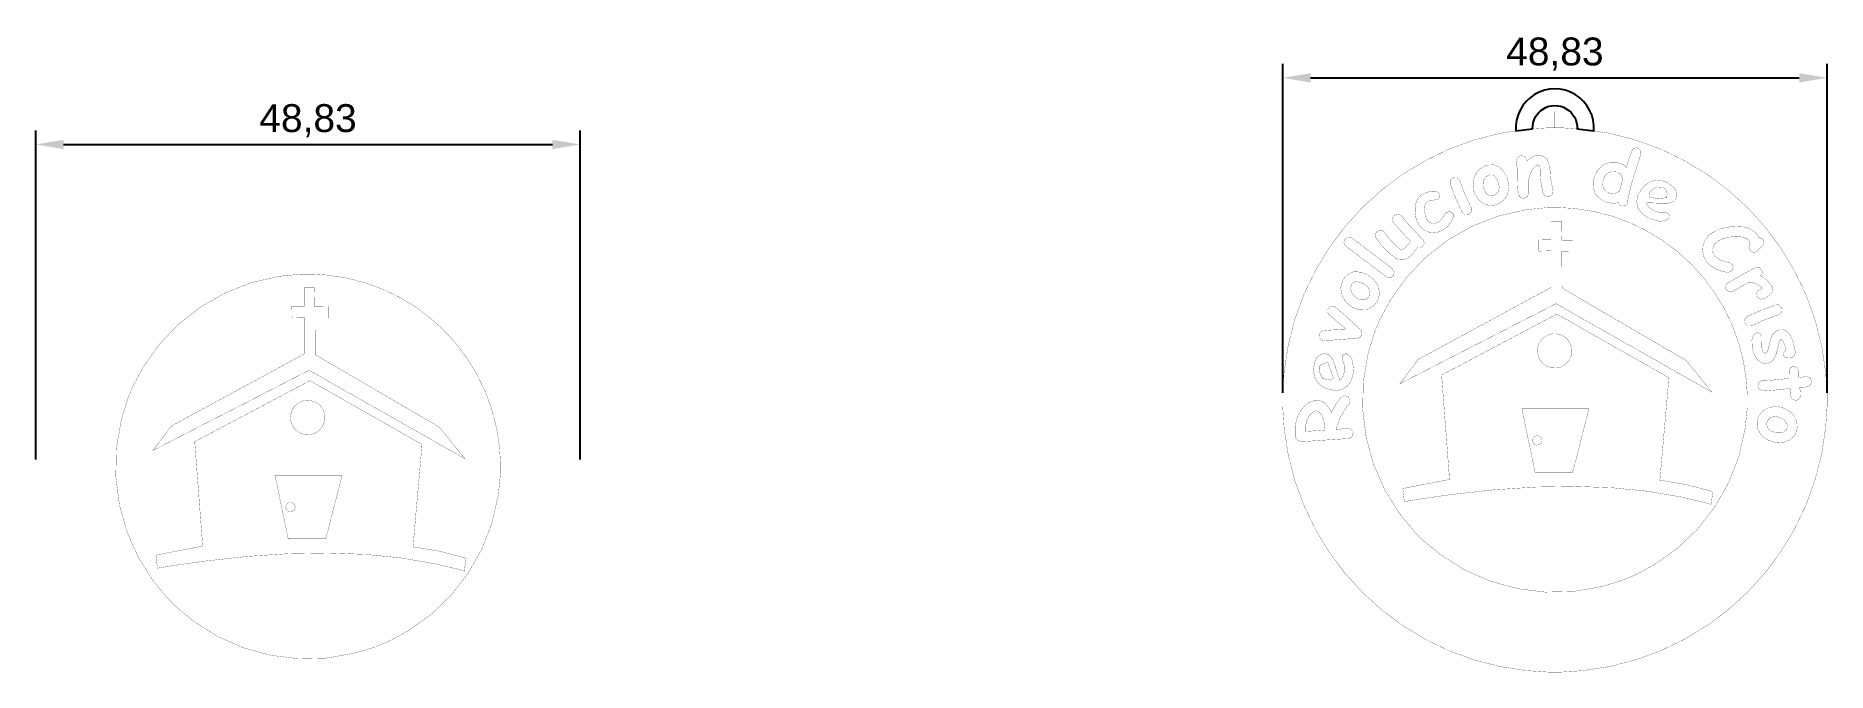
# Model space of a CAD drawing. Header units: millimetres. Extents: x -43 to 117, y -15 to 42.
import ezdxf

# ---------------------------------------------------------------- set-up
doc = ezdxf.new("R2010")
doc.units = ezdxf.units.MM
doc.styles.get("Standard").update_dxf_attribs({"font": 'arial.ttf'})
doc.dimstyles.new('ISO-25', dxfattribs={"dimtxt": 2.5, "dimasz": 2.5, "dimexe": 1.25, "dimexo": 0.625, "dimtad": 1, "dimtxsty": 'Standard', "dimcen": 2.5, "dimadec": 0, "dimazin": 0, "dimtfac": 1, "dimtmove": 0, "dimatfit": 3, "dimfxl": 1, "dimarcsym": 0})

msp = doc.modelspace()

# ---------------------------------------------------------------- blocks, each defined once
blk = doc.blocks.new('*D2')
at = {"color": 0, "lineweight": -2, "transparency": 16777216}
for p, q in [((-43.41, 3.89), (-43.41, 33.42)), ((-40.91, 32.17), (2.93, 32.17)), ((5.43, 3.89), (5.43, 33.42))]:
    blk.add_line(p, q, dxfattribs=at)
at = {"color": 0, "transparency": 16777216}
for points in [[(-40.91, 32.59), (-40.91, 31.75), (-43.41, 32.17)], [(2.93, 32.59), (2.93, 31.75), (5.43, 32.17)]]:
    blk.add_solid(points, dxfattribs=at)
at = {"layer": 'Defpoints', "color": 0, "transparency": 16777216}
for p in [(5.43, 32.17), (-43.41, 3.27), (5.43, 3.27)]:
    blk.add_point(p, dxfattribs=at)
at = {"color": 0, "transparency": 16777216, "insert": (-18.99, 34.3), "char_height": 2.5, "attachment_point": 5}
blk.add_mtext('48,83', dxfattribs=at)
blk = doc.blocks.new('*D7')
at = {"color": 0, "lineweight": -2, "transparency": 16777216}
for p, q in [((68.45, 9.87), (68.45, 39.4)), ((117.29, 9.87), (117.29, 39.4)), ((70.95, 38.15), (114.79, 38.15))]:
    blk.add_line(p, q, dxfattribs=at)
at = {"color": 0, "transparency": 16777216}
for points in [[(70.95, 38.56), (70.95, 37.73), (68.45, 38.15)], [(114.79, 38.56), (114.79, 37.73), (117.29, 38.15)]]:
    blk.add_solid(points, dxfattribs=at)
at = {"layer": 'Defpoints', "color": 0, "transparency": 16777216}
for p in [(117.29, 38.15), (68.45, 9.25), (117.29, 9.25)]:
    blk.add_point(p, dxfattribs=at)
at = {"color": 0, "transparency": 16777216, "insert": (92.87, 40.28), "char_height": 2.5, "attachment_point": 5}
blk.add_mtext('48,83', dxfattribs=at)
blk = doc.blocks.new('*D8')
at = {"color": 0, "lineweight": -2, "transparency": 16777216}
for p, q in [((-43.41, 3.89), (-43.41, 33.42)), ((-40.91, 32.17), (2.93, 32.17)), ((5.43, 3.89), (5.43, 33.42))]:
    blk.add_line(p, q, dxfattribs=at)
at = {"color": 0, "transparency": 16777216}
for points in [[(-40.91, 32.59), (-40.91, 31.75), (-43.41, 32.17)], [(2.93, 32.59), (2.93, 31.75), (5.43, 32.17)]]:
    blk.add_solid(points, dxfattribs=at)
at = {"layer": 'Defpoints', "color": 0, "transparency": 16777216}
for p in [(5.43, 32.17), (-43.41, 3.27), (5.43, 3.27)]:
    blk.add_point(p, dxfattribs=at)
at = {"color": 0, "transparency": 16777216, "insert": (-18.99, 34.3), "char_height": 2.5, "attachment_point": 5}
blk.add_mtext('48,83', dxfattribs=at)

# ---------------------------------------------------------------- dimensions: what is measured, and where the dimension line sits
for base, p1, p2, picture, middle in [((117.285, 38.148), (68.451, 9.245), (117.285, 9.245), '*D7', (92.868, 40.276)), ((5.427, 32.172), (-43.407, 3.269), (5.427, 3.269), '*D2', (-18.99, 34.299)), ((5.427, 32.172), (-43.407, 3.269), (5.427, 3.269), '*D8', (-18.99, 34.299))]:
    dim = msp.add_linear_dim(base=base, p1=p1, p2=p2, dimstyle='ISO-25')
    dim.commit()
    dim.dimension.update_dxf_attribs({"geometry": picture, "text_midpoint": middle})

# ---------------------------------------------------------------- linework, layer by layer
msp.add_lwpolyline([(90.87, 33.57, -1.0473439), (94.866, 33.57), (96.357, 33.385, 1.08263), (89.379, 33.385)], format="xyb", close=True)
at = {"color": 0}
for points in [[(92.868, 33.662, 0.0203, 0.0203, 0), (92.868, 35.138, 0.0203, 0.0203, 0)], [(-18.99, 27.686, 0.0203, 0.0203, 0), (-18.99, 29.162, 0.0203, 0.0203, 0)], [(-18.99, 27.686, 0.0203, 0.0203, 0), (-18.99, 29.162, 0.0203, 0.0203, 0)]]:
    msp.add_lwpolyline(points, format="xyseb", dxfattribs=at)
for points in [[(92.868, 33.662, 0.0203, 0.0203, 0), (93.492, 33.662, 0.0203, 0.0203, 0), (95.364, 33.536, 0.0203, 0.0203, 0), (97.788, 33.167, 0.0203, 0.0203, 0), (100.129, 32.565, 0.0203, 0.0203, 0), (102.372, 31.744, 0.0203, 0.0203, 0), (104.506, 30.716, 0.0203, 0.0203, 0), (106.519, 29.492, 0.0203, 0.0203, 0), (108.399, 28.087, 0.0203, 0.0203, 0), (110.133, 26.511, 0.0203, 0.0203, 0), (111.709, 24.777, 0.0203, 0.0203, 0), (113.114, 22.898, 0.0203, 0.0203, 0), (114.338, 20.884, 0.0203, 0.0203, 0), (115.366, 18.75, 0.0203, 0.0203, 0), (116.187, 16.507, 0.0203, 0.0203, 0), (116.789, 14.167, 0.0203, 0.0203, 0), (117.158, 11.742, 0.0203, 0.0203, 0), (117.285, 9.87, 0.0203, 0.0203, 0), (117.285, 9.245, 0.0203, 0.0203, 0), (117.285, 8.621, 0.0203, 0.0203, 0), (117.158, 6.749, 0.0203, 0.0203, 0), (116.789, 4.324, 0.0203, 0.0203, 0), (116.187, 1.985, 0.0203, 0.0203, 0), (115.366, -0.259, 0.0203, 0.0203, 0), (114.338, -2.393, 0.0203, 0.0203, 0), (113.114, -4.407, 0.0203, 0.0203, 0), (111.709, -6.286, 0.0203, 0.0203, 0), (110.133, -8.02, 0.0203, 0.0203, 0), (108.399, -9.596, 0.0203, 0.0203, 0), (106.519, -11.001, 0.0203, 0.0203, 0), (104.506, -12.224, 0.0203, 0.0203, 0), (102.372, -13.253, 0.0203, 0.0203, 0), (100.129, -14.074, 0.0203, 0.0203, 0), (97.788, -14.676, 0.0203, 0.0203, 0), (95.364, -15.045, 0.0203, 0.0203, 0), (93.492, -15.172, 0.0203, 0.0203, 0), (92.868, -15.172, 0.0203, 0.0203, 0), (92.243, -15.172, 0.0203, 0.0203, 0), (90.371, -15.045, 0.0203, 0.0203, 0), (87.947, -14.676, 0.0203, 0.0203, 0), (85.607, -14.074, 0.0203, 0.0203, 0), (83.364, -13.253, 0.0203, 0.0203, 0), (81.229, -12.224, 0.0203, 0.0203, 0), (79.216, -11.001, 0.0203, 0.0203, 0), (77.336, -9.596, 0.0203, 0.0203, 0), (75.602, -8.02, 0.0203, 0.0203, 0), (74.026, -6.286, 0.0203, 0.0203, 0), (72.621, -4.407, 0.0203, 0.0203, 0), (71.398, -2.393, 0.0203, 0.0203, 0), (70.369, -0.259, 0.0203, 0.0203, 0), (69.549, 1.985, 0.0203, 0.0203, 0), (68.947, 4.324, 0.0203, 0.0203, 0), (68.577, 6.749, 0.0203, 0.0203, 0), (68.451, 8.621, 0.0203, 0.0203, 0), (68.451, 9.245, 0.0203, 0.0203, 0), (68.451, 9.87, 0.0203, 0.0203, 0), (68.577, 11.742, 0.0203, 0.0203, 0), (68.947, 14.167, 0.0203, 0.0203, 0), (69.549, 16.507, 0.0203, 0.0203, 0), (70.369, 18.75, 0.0203, 0.0203, 0), (71.398, 20.884, 0.0203, 0.0203, 0), (72.621, 22.898, 0.0203, 0.0203, 0), (74.026, 24.777, 0.0203, 0.0203, 0), (75.602, 26.511, 0.0203, 0.0203, 0), (77.336, 28.087, 0.0203, 0.0203, 0), (79.216, 29.492, 0.0203, 0.0203, 0), (81.229, 30.716, 0.0203, 0.0203, 0), (83.364, 31.744, 0.0203, 0.0203, 0), (85.607, 32.565, 0.0203, 0.0203, 0), (87.947, 33.167, 0.0203, 0.0203, 0), (90.371, 33.536, 0.0203, 0.0203, 0), (92.243, 33.662, 0.0203, 0.0203, 0), (92.868, 33.662, 0.0203, 0.0203, 0)], [(92.269, 27.494, 0.0203, 0.0203, 0), (92.201, 27.49, 0.0203, 0.0203, 0), (91.946, 27.572, 0.0203, 0.0203, 0), (91.802, 27.795, 0.0203, 0.0203, 0), (91.79, 27.861, 0.0203, 0.0203, 0), (91.779, 27.917, 0.0203, 0.0203, 0), (91.666, 28.48, 0.0203, 0.0203, 0), (91.655, 28.536, 0.0203, 0.0203, 0), (91.643, 28.596, 0.0203, 0.0203, 0), (91.564, 29.16, 0.0203, 0.0203, 0), (91.56, 29.213, 0.0203, 0.0203, 0), (91.559, 29.228, 0.0203, 0.0203, 0), (91.552, 29.472, 0.0203, 0.0203, 0), (91.551, 29.507, 0.0203, 0.0203, 0), (91.55, 29.541, 0.0203, 0.0203, 0), (91.542, 29.786, 0.0203, 0.0203, 0), (91.541, 29.801, 0.0203, 0.0203, 0), (91.54, 29.804, 0.0203, 0.0203, 0), (91.539, 29.889, 0.0203, 0.0203, 0), (91.539, 29.918, 0.0203, 0.0203, 0), (91.539, 29.934, 0.0203, 0.0203, 0), (91.534, 30.062, 0.0203, 0.0203, 0), (91.534, 30.071, 0.0203, 0.0203, 0), (91.531, 30.117, 0.0203, 0.0203, 0), (91.487, 30.274, 0.0203, 0.0203, 0), (91.406, 30.337, 0.0203, 0.0203, 0), (91.385, 30.335, 0.0203, 0.0203, 0), (91.338, 30.332, 0.0203, 0.0203, 0), (91.114, 30.225, 0.0203, 0.0203, 0), (90.902, 29.998, 0.0203, 0.0203, 0), (90.862, 29.934, 0.0203, 0.0203, 0), (90.821, 29.871, 0.0203, 0.0203, 0), (90.651, 29.508, 0.0203, 0.0203, 0), (90.524, 29.082, 0.0203, 0.0203, 0), (90.506, 28.987, 0.0203, 0.0203, 0), (90.506, 28.968, 0.0203, 0.0203, 0), (90.5, 28.719, 0.0203, 0.0203, 0), (90.498, 28.688, 0.0203, 0.0203, 0), (90.497, 28.662, 0.0203, 0.0203, 0), (90.499, 28.415, 0.0203, 0.0203, 0), (90.501, 28.39, 0.0203, 0.0203, 0), (90.502, 28.375, 0.0203, 0.0203, 0), (90.502, 28.136, 0.0203, 0.0203, 0), (90.501, 28.104, 0.0203, 0.0203, 0), (90.499, 28.072, 0.0203, 0.0203, 0), (90.499, 27.834, 0.0203, 0.0203, 0), (90.501, 27.818, 0.0203, 0.0203, 0), (90.503, 27.786, 0.0203, 0.0203, 0), (90.413, 27.513, 0.0203, 0.0203, 0), (90.393, 27.491, 0.0203, 0.0203, 0), (90.372, 27.468, 0.0203, 0.0203, 0), (90.108, 27.343, 0.0203, 0.0203, 0), (90.075, 27.341, 0.0203, 0.0203, 0), (90.042, 27.339, 0.0203, 0.0203, 0), (89.763, 27.425, 0.0203, 0.0203, 0), (89.741, 27.444, 0.0203, 0.0203, 0), (89.718, 27.464, 0.0203, 0.0203, 0), (89.593, 27.72, 0.0203, 0.0203, 0), (89.591, 27.752, 0.0203, 0.0203, 0), (89.589, 27.768, 0.0203, 0.0203, 0), (89.557, 28.002, 0.0203, 0.0203, 0), (89.552, 28.033, 0.0203, 0.0203, 0), (89.546, 28.064, 0.0203, 0.0203, 0), (89.513, 28.3, 0.0203, 0.0203, 0), (89.512, 28.315, 0.0203, 0.0203, 0), (89.508, 28.368, 0.0203, 0.0203, 0), (89.496, 28.7, 0.0203, 0.0203, 0), (89.492, 29.116, 0.0203, 0.0203, 0), (89.494, 29.212, 0.0203, 0.0203, 0), (89.494, 29.308, 0.0203, 0.0203, 0), (89.49, 29.724, 0.0203, 0.0203, 0), (89.478, 30.056, 0.0203, 0.0203, 0), (89.474, 30.11, 0.0203, 0.0203, 0), (89.473, 30.127, 0.0203, 0.0203, 0), (89.447, 30.376, 0.0203, 0.0203, 0), (89.444, 30.408, 0.0203, 0.0203, 0), (89.439, 30.442, 0.0203, 0.0203, 0), (89.414, 30.688, 0.0203, 0.0203, 0), (89.413, 30.704, 0.0203, 0.0203, 0), (89.41, 30.735, 0.0203, 0.0203, 0), (89.503, 31.001, 0.0203, 0.0203, 0), (89.524, 31.023, 0.0203, 0.0203, 0), (89.544, 31.045, 0.0203, 0.0203, 0), (89.81, 31.166, 0.0203, 0.0203, 0), (89.843, 31.168, 0.0203, 0.0203, 0), (89.914, 31.174, 0.0203, 0.0203, 0), (90.182, 31.063, 0.0203, 0.0203, 0), (90.327, 30.772, 0.0203, 0.0203, 0), (90.338, 30.686, 0.0203, 0.0203, 0), (90.344, 30.65, 0.0203, 0.0203, 0), (90.417, 30.736, 0.0203, 0.0203, 0), (90.809, 31.047, 0.0203, 0.0203, 0), (91.23, 31.197, 0.0203, 0.0203, 0), (91.319, 31.203, 0.0203, 0.0203, 0), (91.422, 31.211, 0.0203, 0.0203, 0), (91.85, 31.111, 0.0203, 0.0203, 0), (92.164, 30.827, 0.0203, 0.0203, 0), (92.209, 30.743, 0.0203, 0.0203, 0), (92.239, 30.687, 0.0203, 0.0203, 0), (92.357, 30.317, 0.0203, 0.0203, 0), (92.431, 29.827, 0.0203, 0.0203, 0), (92.439, 29.711, 0.0203, 0.0203, 0), (92.455, 29.477, 0.0203, 0.0203, 0), (92.456, 29.452, 0.0203, 0.0203, 0), (92.466, 29.275, 0.0203, 0.0203, 0), (92.467, 29.264, 0.0203, 0.0203, 0), (92.47, 29.221, 0.0203, 0.0203, 0), (92.566, 28.674, 0.0203, 0.0203, 0), (92.583, 28.607, 0.0203, 0.0203, 0), (92.599, 28.54, 0.0203, 0.0203, 0), (92.694, 27.996, 0.0203, 0.0203, 0), (92.697, 27.954, 0.0203, 0.0203, 0), (92.699, 27.924, 0.0203, 0.0203, 0), (92.607, 27.66, 0.0203, 0.0203, 0), (92.587, 27.638, 0.0203, 0.0203, 0), (92.566, 27.617, 0.0203, 0.0203, 0), (92.301, 27.497, 0.0203, 0.0203, 0), (92.269, 27.494, 0.0203, 0.0203, 0)], [(99.286, 30.11, 0.0203, 0.0203, 0), (99.34, 30.289, 0.0203, 0.0203, 0), (99.569, 31.016, 0.0203, 0.0203, 0), (99.745, 31.518, 0.0203, 0.0203, 0), (99.773, 31.585, 0.0203, 0.0203, 0), (99.798, 31.645, 0.0203, 0.0203, 0), (99.975, 31.833, 0.0203, 0.0203, 0), (100.221, 31.87, 0.0203, 0.0203, 0), (100.281, 31.854, 0.0203, 0.0203, 0), (100.312, 31.846, 0.0203, 0.0203, 0), (100.535, 31.68, 0.0203, 0.0203, 0), (100.549, 31.655, 0.0203, 0.0203, 0), (100.562, 31.63, 0.0203, 0.0203, 0), (100.592, 31.356, 0.0203, 0.0203, 0), (100.585, 31.326, 0.0203, 0.0203, 0), (100.564, 31.248, 0.0203, 0.0203, 0), (100.417, 30.749, 0.0203, 0.0203, 0), (100.207, 30.104, 0.0203, 0.0203, 0), (100.156, 29.953, 0.0203, 0.0203, 0), (100.104, 29.802, 0.0203, 0.0203, 0), (99.894, 29.156, 0.0203, 0.0203, 0), (99.747, 28.658, 0.0203, 0.0203, 0), (99.727, 28.58, 0.0203, 0.0203, 0), (99.693, 28.449, 0.0203, 0.0203, 0), (99.596, 28.057, 0.0203, 0.0203, 0), (99.498, 27.625, 0.0203, 0.0203, 0), (99.433, 27.285, 0.0203, 0.0203, 0), (99.406, 27.099, 0.0203, 0.0203, 0), (99.402, 27.036, 0.0203, 0.0203, 0), (99.401, 27.028, 0.0203, 0.0203, 0), (99.388, 26.947, 0.0203, 0.0203, 0), (99.386, 26.94, 0.0203, 0.0203, 0), (99.378, 26.911, 0.0203, 0.0203, 0), (99.209, 26.696, 0.0203, 0.0203, 0), (99.183, 26.682, 0.0203, 0.0203, 0), (99.157, 26.669, 0.0203, 0.0203, 0), (98.886, 26.637, 0.0203, 0.0203, 0), (98.859, 26.645, 0.0203, 0.0203, 0), (98.819, 26.655, 0.0203, 0.0203, 0), (98.666, 26.751, 0.0203, 0.0203, 0), (98.572, 26.905, 0.0203, 0.0203, 0), (98.562, 26.946, 0.0203, 0.0203, 0), (98.52, 26.933, 0.0203, 0.0203, 0), (98.11, 26.888, 0.0203, 0.0203, 0), (98.07, 26.892, 0.0203, 0.0203, 0), (98.029, 26.895, 0.0203, 0.0203, 0), (97.62, 26.965, 0.0203, 0.0203, 0), (97.579, 26.976, 0.0203, 0.0203, 0), (97.46, 27.007, 0.0203, 0.0203, 0), (96.956, 27.259, 0.0203, 0.0203, 0), (96.573, 27.642, 0.0203, 0.0203, 0), (96.515, 27.738, 0.0203, 0.0203, 0), (96.454, 27.837, 0.0203, 0.0203, 0), (96.291, 28.362, 0.0203, 0.0203, 0), (96.31, 28.929, 0.0203, 0.0203, 0), (96.341, 29.049, 0.0203, 0.0203, 0), (96.378, 29.192, 0.0203, 0.0203, 0), (96.662, 29.793, 0.0203, 0.0203, 0), (97.08, 30.242, 0.0203, 0.0203, 0), (97.184, 30.309, 0.0203, 0.0203, 0), (97.288, 30.376, 0.0203, 0.0203, 0), (97.846, 30.56, 0.0203, 0.0203, 0), (98.456, 30.542, 0.0203, 0.0203, 0), (98.587, 30.508, 0.0203, 0.0203, 0), (98.627, 30.498, 0.0203, 0.0203, 0), (98.971, 30.363, 0.0203, 0.0203, 0), (99, 30.346, 0.0203, 0.0203, 0), (99.03, 30.33, 0.0203, 0.0203, 0), (99.268, 30.133, 0.0203, 0.0203, 0), (99.286, 30.11, 0.0203, 0.0203, 0)], [(84.859, 27.575, 0.0203, 0.0203, 0), (84.872, 27.547, 0.0203, 0.0203, 0), (84.96, 27.352, 0.0203, 0.0203, 0), (85.083, 27.09, 0.0203, 0.0203, 0), (85.113, 27.027, 0.0203, 0.0203, 0), (85.142, 26.965, 0.0203, 0.0203, 0), (85.265, 26.702, 0.0203, 0.0203, 0), (85.353, 26.508, 0.0203, 0.0203, 0), (85.366, 26.479, 0.0203, 0.0203, 0), (85.379, 26.45, 0.0203, 0.0203, 0), (85.387, 26.166, 0.0203, 0.0203, 0), (85.376, 26.139, 0.0203, 0.0203, 0), (85.365, 26.112, 0.0203, 0.0203, 0), (85.157, 25.907, 0.0203, 0.0203, 0), (85.127, 25.893, 0.0203, 0.0203, 0), (85.097, 25.88, 0.0203, 0.0203, 0), (84.805, 25.864, 0.0203, 0.0203, 0), (84.777, 25.874, 0.0203, 0.0203, 0), (84.749, 25.884, 0.0203, 0.0203, 0), (84.545, 26.081, 0.0203, 0.0203, 0), (84.532, 26.11, 0.0203, 0.0203, 0), (84.52, 26.139, 0.0203, 0.0203, 0), (84.431, 26.334, 0.0203, 0.0203, 0), (84.308, 26.596, 0.0203, 0.0203, 0), (84.279, 26.659, 0.0203, 0.0203, 0), (84.249, 26.722, 0.0203, 0.0203, 0), (84.127, 26.984, 0.0203, 0.0203, 0), (84.038, 27.178, 0.0203, 0.0203, 0), (84.026, 27.207, 0.0203, 0.0203, 0), (84.006, 27.252, 0.0203, 0.0203, 0), (83.781, 27.823, 0.0203, 0.0203, 0), (83.756, 27.892, 0.0203, 0.0203, 0), (83.731, 27.962, 0.0203, 0.0203, 0), (83.506, 28.533, 0.0203, 0.0203, 0), (83.487, 28.578, 0.0203, 0.0203, 0), (83.474, 28.607, 0.0203, 0.0203, 0), (83.465, 28.89, 0.0203, 0.0203, 0), (83.476, 28.918, 0.0203, 0.0203, 0), (83.488, 28.946, 0.0203, 0.0203, 0), (83.696, 29.15, 0.0203, 0.0203, 0), (83.726, 29.163, 0.0203, 0.0203, 0), (83.756, 29.177, 0.0203, 0.0203, 0), (84.047, 29.193, 0.0203, 0.0203, 0), (84.075, 29.182, 0.0203, 0.0203, 0), (84.103, 29.173, 0.0203, 0.0203, 0), (84.307, 28.975, 0.0203, 0.0203, 0), (84.32, 28.946, 0.0203, 0.0203, 0), (84.34, 28.902, 0.0203, 0.0203, 0), (84.564, 28.331, 0.0203, 0.0203, 0), (84.59, 28.261, 0.0203, 0.0203, 0), (84.614, 28.192, 0.0203, 0.0203, 0), (84.839, 27.62, 0.0203, 0.0203, 0), (84.859, 27.575, 0.0203, 0.0203, 0)], [(87.611, 26.766, 0.0203, 0.0203, 0), (87.514, 26.736, 0.0203, 0.0203, 0), (87.038, 26.698, 0.0203, 0.0203, 0), (86.576, 26.812, 0.0203, 0.0203, 0), (86.486, 26.857, 0.0203, 0.0203, 0), (86.386, 26.906, 0.0203, 0.0203, 0), (85.977, 27.259, 0.0203, 0.0203, 0), (85.683, 27.756, 0.0203, 0.0203, 0), (85.642, 27.876, 0.0203, 0.0203, 0), (85.603, 27.991, 0.0203, 0.0203, 0), (85.524, 28.56, 0.0203, 0.0203, 0), (85.602, 29.123, 0.0203, 0.0203, 0), (85.641, 29.234, 0.0203, 0.0203, 0), (85.675, 29.328, 0.0203, 0.0203, 0), (85.817, 29.596, 0.0203, 0.0203, 0), (86.065, 29.892, 0.0203, 0.0203, 0), (86.385, 30.123, 0.0203, 0.0203, 0), (86.675, 30.257, 0.0203, 0.0203, 0), (86.776, 30.287, 0.0203, 0.0203, 0), (86.881, 30.32, 0.0203, 0.0203, 0), (87.381, 30.337, 0.0203, 0.0203, 0), (87.846, 30.158, 0.0203, 0.0203, 0), (87.934, 30.092, 0.0203, 0.0203, 0), (88.013, 30.034, 0.0203, 0.0203, 0), (88.341, 29.663, 0.0203, 0.0203, 0), (88.58, 29.184, 0.0203, 0.0203, 0), (88.615, 29.072, 0.0203, 0.0203, 0), (88.652, 28.951, 0.0203, 0.0203, 0), (88.726, 28.365, 0.0203, 0.0203, 0), (88.647, 27.811, 0.0203, 0.0203, 0), (88.608, 27.705, 0.0203, 0.0203, 0), (88.565, 27.587, 0.0203, 0.0203, 0), (88.229, 27.115, 0.0203, 0.0203, 0), (87.734, 26.804, 0.0203, 0.0203, 0), (87.611, 26.766, 0.0203, 0.0203, 0)], [(86.991, 29.443, 0.0203, 0.0203, 0), (86.926, 29.423, 0.0203, 0.0203, 0), (86.67, 29.249, 0.0203, 0.0203, 0), (86.506, 28.972, 0.0203, 0.0203, 0), (86.487, 28.901, 0.0203, 0.0203, 0), (86.471, 28.841, 0.0203, 0.0203, 0), (86.446, 28.532, 0.0203, 0.0203, 0), (86.493, 28.21, 0.0203, 0.0203, 0), (86.514, 28.143, 0.0203, 0.0203, 0), (86.534, 28.08, 0.0203, 0.0203, 0), (86.671, 27.825, 0.0203, 0.0203, 0), (86.861, 27.653, 0.0203, 0.0203, 0), (86.907, 27.63, 0.0203, 0.0203, 0), (86.944, 27.612, 0.0203, 0.0203, 0), (87.317, 27.579, 0.0203, 0.0203, 0), (87.355, 27.591, 0.0203, 0.0203, 0), (87.401, 27.605, 0.0203, 0.0203, 0), (87.597, 27.717, 0.0203, 0.0203, 0), (87.75, 27.883, 0.0203, 0.0203, 0), (87.774, 27.924, 0.0203, 0.0203, 0), (87.801, 27.972, 0.0203, 0.0203, 0), (87.871, 28.235, 0.0203, 0.0203, 0), (87.854, 28.527, 0.0203, 0.0203, 0), (87.838, 28.589, 0.0203, 0.0203, 0), (87.808, 28.701, 0.0203, 0.0203, 0), (87.683, 29.028, 0.0203, 0.0203, 0), (87.49, 29.316, 0.0203, 0.0203, 0), (87.259, 29.455, 0.0203, 0.0203, 0), (87.053, 29.462, 0.0203, 0.0203, 0), (86.991, 29.443, 0.0203, 0.0203, 0)], [(98.961, 29.121, 0.0203, 0.0203, 0), (98.952, 29.159, 0.0203, 0.0203, 0), (98.788, 29.468, 0.0203, 0.0203, 0), (98.765, 29.491, 0.0203, 0.0203, 0), (98.741, 29.515, 0.0203, 0.0203, 0), (98.429, 29.684, 0.0203, 0.0203, 0), (98.391, 29.694, 0.0203, 0.0203, 0), (98.312, 29.715, 0.0203, 0.0203, 0), (97.961, 29.733, 0.0203, 0.0203, 0), (97.665, 29.639, 0.0203, 0.0203, 0), (97.615, 29.604, 0.0203, 0.0203, 0), (97.563, 29.569, 0.0203, 0.0203, 0), (97.349, 29.309, 0.0203, 0.0203, 0), (97.191, 28.938, 0.0203, 0.0203, 0), (97.167, 28.846, 0.0203, 0.0203, 0), (97.152, 28.789, 0.0203, 0.0203, 0), (97.148, 28.51, 0.0203, 0.0203, 0), (97.237, 28.242, 0.0203, 0.0203, 0), (97.268, 28.191, 0.0203, 0.0203, 0), (97.3, 28.139, 0.0203, 0.0203, 0), (97.495, 27.935, 0.0203, 0.0203, 0), (97.74, 27.806, 0.0203, 0.0203, 0), (97.796, 27.791, 0.0203, 0.0203, 0), (97.836, 27.781, 0.0203, 0.0203, 0), (98.158, 27.749, 0.0203, 0.0203, 0), (98.182, 27.753, 0.0203, 0.0203, 0), (98.198, 27.756, 0.0203, 0.0203, 0), (98.316, 27.793, 0.0203, 0.0203, 0), (98.486, 27.862, 0.0203, 0.0203, 0), (98.528, 27.881, 0.0203, 0.0203, 0), (98.538, 27.886, 0.0203, 0.0203, 0), (98.647, 27.946, 0.0203, 0.0203, 0), (98.658, 27.953, 0.0203, 0.0203, 0), (98.663, 27.979, 0.0203, 0.0203, 0), (98.689, 28.084, 0.0203, 0.0203, 0), (98.75, 28.322, 0.0203, 0.0203, 0), (98.841, 28.668, 0.0203, 0.0203, 0), (98.93, 29.009, 0.0203, 0.0203, 0), (98.961, 29.121, 0.0203, 0.0203, 0)], [(101.351, 25.528, 0.0203, 0.0203, 0), (101.233, 25.585, 0.0203, 0.0203, 0), (100.749, 25.925, 0.0203, 0.0203, 0), (100.406, 26.336, 0.0203, 0.0203, 0), (100.359, 26.429, 0.0203, 0.0203, 0), (100.306, 26.531, 0.0203, 0.0203, 0), (100.204, 27.06, 0.0203, 0.0203, 0), (100.318, 27.609, 0.0203, 0.0203, 0), (100.373, 27.721, 0.0203, 0.0203, 0), (100.433, 27.846, 0.0203, 0.0203, 0), (100.808, 28.364, 0.0203, 0.0203, 0), (101.276, 28.741, 0.0203, 0.0203, 0), (101.383, 28.796, 0.0203, 0.0203, 0), (101.503, 28.856, 0.0203, 0.0203, 0), (102.107, 28.976, 0.0203, 0.0203, 0), (102.72, 28.855, 0.0203, 0.0203, 0), (102.845, 28.794, 0.0203, 0.0203, 0), (102.93, 28.753, 0.0203, 0.0203, 0), (103.295, 28.524, 0.0203, 0.0203, 0), (103.574, 28.267, 0.0203, 0.0203, 0), (103.618, 28.212, 0.0203, 0.0203, 0), (103.675, 28.139, 0.0203, 0.0203, 0), (103.817, 27.769, 0.0203, 0.0203, 0), (103.77, 27.391, 0.0203, 0.0203, 0), (103.733, 27.314, 0.0203, 0.0203, 0), (103.706, 27.259, 0.0203, 0.0203, 0), (103.493, 27.051, 0.0203, 0.0203, 0), (103.169, 26.926, 0.0203, 0.0203, 0), (103.088, 26.914, 0.0203, 0.0203, 0), (103.051, 26.908, 0.0203, 0.0203, 0), (102.769, 26.893, 0.0203, 0.0203, 0), (102.359, 26.897, 0.0203, 0.0203, 0), (102.258, 26.9, 0.0203, 0.0203, 0), (101.046, 26.945, 0.0203, 0.0203, 0), (101.057, 26.908, 0.0203, 0.0203, 0), (101.25, 26.58, 0.0203, 0.0203, 0), (101.278, 26.551, 0.0203, 0.0203, 0), (101.305, 26.522, 0.0203, 0.0203, 0), (101.659, 26.271, 0.0203, 0.0203, 0), (101.703, 26.249, 0.0203, 0.0203, 0), (101.769, 26.217, 0.0203, 0.0203, 0), (102.089, 26.112, 0.0203, 0.0203, 0), (102.395, 26.081, 0.0203, 0.0203, 0), (102.454, 26.086, 0.0203, 0.0203, 0), (102.507, 26.091, 0.0203, 0.0203, 0), (102.729, 26.088, 0.0203, 0.0203, 0), (102.895, 26.051, 0.0203, 0.0203, 0), (102.92, 26.039, 0.0203, 0.0203, 0), (102.971, 26.014, 0.0203, 0.0203, 0), (103.114, 25.852, 0.0203, 0.0203, 0), (103.105, 25.639, 0.0203, 0.0203, 0), (103.081, 25.589, 0.0203, 0.0203, 0), (103.053, 25.533, 0.0203, 0.0203, 0), (102.807, 25.342, 0.0203, 0.0203, 0), (102.416, 25.273, 0.0203, 0.0203, 0), (102.317, 25.277, 0.0203, 0.0203, 0), (102.233, 25.281, 0.0203, 0.0203, 0), (101.429, 25.49, 0.0203, 0.0203, 0), (101.351, 25.528, 0.0203, 0.0203, 0)], [(82.973, 24.576, 0.0203, 0.0203, 0), (82.872, 24.511, 0.0203, 0.0203, 0), (82.357, 24.302, 0.0203, 0.0203, 0), (81.834, 24.251, 0.0203, 0.0203, 0), (81.728, 24.264, 0.0203, 0.0203, 0), (81.615, 24.279, 0.0203, 0.0203, 0), (81.128, 24.479, 0.0203, 0.0203, 0), (80.736, 24.85, 0.0203, 0.0203, 0), (80.672, 24.95, 0.0203, 0.0203, 0), (80.612, 25.042, 0.0203, 0.0203, 0), (80.408, 25.574, 0.0203, 0.0203, 0), (80.327, 26.201, 0.0203, 0.0203, 0), (80.329, 26.341, 0.0203, 0.0203, 0), (80.33, 26.452, 0.0203, 0.0203, 0), (80.371, 26.784, 0.0203, 0.0203, 0), (80.486, 27.154, 0.0203, 0.0203, 0), (80.672, 27.451, 0.0203, 0.0203, 0), (80.859, 27.631, 0.0203, 0.0203, 0), (80.93, 27.676, 0.0203, 0.0203, 0), (80.978, 27.707, 0.0203, 0.0203, 0), (81.268, 27.839, 0.0203, 0.0203, 0), (81.623, 27.939, 0.0203, 0.0203, 0), (81.704, 27.955, 0.0203, 0.0203, 0), (81.803, 27.973, 0.0203, 0.0203, 0), (82.187, 27.976, 0.0203, 0.0203, 0), (82.429, 27.859, 0.0203, 0.0203, 0), (82.455, 27.817, 0.0203, 0.0203, 0), (82.469, 27.795, 0.0203, 0.0203, 0), (82.52, 27.544, 0.0203, 0.0203, 0), (82.515, 27.516, 0.0203, 0.0203, 0), (82.511, 27.487, 0.0203, 0.0203, 0), (82.357, 27.254, 0.0203, 0.0203, 0), (82.331, 27.237, 0.0203, 0.0203, 0), (82.311, 27.224, 0.0203, 0.0203, 0), (82.003, 27.176, 0.0203, 0.0203, 0), (81.961, 27.179, 0.0203, 0.0203, 0), (81.919, 27.183, 0.0203, 0.0203, 0), (81.69, 27.14, 0.0203, 0.0203, 0), (81.432, 27.02, 0.0203, 0.0203, 0), (81.376, 26.984, 0.0203, 0.0203, 0), (81.34, 26.961, 0.0203, 0.0203, 0), (81.219, 26.736, 0.0203, 0.0203, 0), (81.178, 26.363, 0.0203, 0.0203, 0), (81.181, 26.267, 0.0203, 0.0203, 0), (81.184, 26.174, 0.0203, 0.0203, 0), (81.244, 25.775, 0.0203, 0.0203, 0), (81.36, 25.465, 0.0203, 0.0203, 0), (81.391, 25.415, 0.0203, 0.0203, 0), (81.423, 25.367, 0.0203, 0.0203, 0), (81.611, 25.19, 0.0203, 0.0203, 0), (81.843, 25.099, 0.0203, 0.0203, 0), (81.896, 25.094, 0.0203, 0.0203, 0), (81.946, 25.089, 0.0203, 0.0203, 0), (82.203, 25.125, 0.0203, 0.0203, 0), (82.469, 25.24, 0.0203, 0.0203, 0), (82.524, 25.275, 0.0203, 0.0203, 0), (82.555, 25.295, 0.0203, 0.0203, 0), (82.858, 25.657, 0.0203, 0.0203, 0), (82.888, 25.709, 0.0203, 0.0203, 0), (82.917, 25.762, 0.0203, 0.0203, 0), (83.039, 25.957, 0.0203, 0.0203, 0), (83.125, 26.062, 0.0203, 0.0203, 0), (83.137, 26.07, 0.0203, 0.0203, 0), (83.162, 26.086, 0.0203, 0.0203, 0), (83.434, 26.133, 0.0203, 0.0203, 0), (83.464, 26.126, 0.0203, 0.0203, 0), (83.493, 26.12, 0.0203, 0.0203, 0), (83.715, 25.971, 0.0203, 0.0203, 0), (83.73, 25.948, 0.0203, 0.0203, 0), (83.753, 25.912, 0.0203, 0.0203, 0), (83.751, 25.655, 0.0203, 0.0203, 0), (83.593, 25.298, 0.0203, 0.0203, 0), (83.538, 25.211, 0.0203, 0.0203, 0), (83.488, 25.134, 0.0203, 0.0203, 0), (83.247, 24.821, 0.0203, 0.0203, 0), (83.018, 24.605, 0.0203, 0.0203, 0), (82.973, 24.576, 0.0203, 0.0203, 0)], [(102.762, 28.209, 0.0203, 0.0203, 0), (102.494, 28.321, 0.0203, 0.0203, 0), (102.027, 28.36, 0.0203, 0.0203, 0), (101.868, 28.314, 0.0203, 0.0203, 0), (101.787, 28.243, 0.0203, 0.0203, 0), (101.39, 27.912, 0.0203, 0.0203, 0), (101.352, 27.727, 0.0203, 0.0203, 0), (101.331, 27.449, 0.0203, 0.0203, 0), (102.108, 27.312, 0.0203, 0.0203, 0), (102.907, 27.39, 0.0203, 0.0203, 0), (102.935, 27.748, 0.0203, 0.0203, 0), (102.894, 28.052, 0.0203, 0.0203, 0), (102.762, 28.209, 0.0203, 0.0203, 0)], [(92.868, 26.509, 0.0203, 0.0203, 0), (93.309, 26.509, 0.0203, 0.0203, 0), (94.633, 26.42, 0.0203, 0.0203, 0), (96.347, 26.158, 0.0203, 0.0203, 0), (98.001, 25.733, 0.0203, 0.0203, 0), (99.587, 25.153, 0.0203, 0.0203, 0), (101.097, 24.426, 0.0203, 0.0203, 0), (102.52, 23.561, 0.0203, 0.0203, 0), (103.849, 22.567, 0.0203, 0.0203, 0), (105.075, 21.453, 0.0203, 0.0203, 0), (106.189, 20.227, 0.0203, 0.0203, 0), (107.183, 18.898, 0.0203, 0.0203, 0), (108.048, 17.474, 0.0203, 0.0203, 0), (108.775, 15.965, 0.0203, 0.0203, 0), (109.355, 14.379, 0.0203, 0.0203, 0), (109.781, 12.725, 0.0203, 0.0203, 0), (110.042, 11.01, 0.0203, 0.0203, 0), (110.132, 9.687, 0.0203, 0.0203, 0), (110.132, 9.245, 0.0203, 0.0203, 0), (110.132, 8.6, 0.0203, 0.0203, 0), (109.938, 6.665, 0.0203, 0.0203, 0), (109.373, 4.183, 0.0203, 0.0203, 0), (108.46, 1.835, 0.0203, 0.0203, 0), (107.222, -0.345, 0.0203, 0.0203, 0), (105.681, -2.324, 0.0203, 0.0203, 0), (103.861, -4.067, 0.0203, 0.0203, 0), (101.784, -5.538, 0.0203, 0.0203, 0), (100.07, -6.457, 0.0203, 0.0203, 0), (99.474, -6.704, 0.0203, 0.0203, 0), (98.878, -6.951, 0.0203, 0.0203, 0), (97.016, -7.513, 0.0203, 0.0203, 0), (94.507, -7.941, 0.0203, 0.0203, 0), (91.988, -7.996, 0.0203, 0.0203, 0), (89.5, -7.686, 0.0203, 0.0203, 0), (87.082, -7.02, 0.0203, 0.0203, 0), (84.776, -6.005, 0.0203, 0.0203, 0), (82.621, -4.65, 0.0203, 0.0203, 0), (81.117, -3.418, 0.0203, 0.0203, 0), (80.66, -2.962, 0.0203, 0.0203, 0), (80.204, -2.505, 0.0203, 0.0203, 0), (78.972, -1, 0.0203, 0.0203, 0), (77.617, 1.154, 0.0203, 0.0203, 0), (76.602, 3.46, 0.0203, 0.0203, 0), (75.936, 5.878, 0.0203, 0.0203, 0), (75.626, 8.366, 0.0203, 0.0203, 0), (75.681, 10.885, 0.0203, 0.0203, 0), (76.109, 13.394, 0.0203, 0.0203, 0), (76.671, 15.256, 0.0203, 0.0203, 0), (76.918, 15.852, 0.0203, 0.0203, 0), (77.165, 16.448, 0.0203, 0.0203, 0), (78.084, 18.162, 0.0203, 0.0203, 0), (79.555, 20.239, 0.0203, 0.0203, 0), (81.298, 22.059, 0.0203, 0.0203, 0), (83.277, 23.6, 0.0203, 0.0203, 0), (85.457, 24.838, 0.0203, 0.0203, 0), (87.806, 25.751, 0.0203, 0.0203, 0), (90.287, 26.316, 0.0203, 0.0203, 0), (92.223, 26.509, 0.0203, 0.0203, 0), (92.868, 26.509, 0.0203, 0.0203, 0)], [(79.819, 24.9, 0.0203, 0.0203, 0), (79.843, 24.873, 0.0203, 0.0203, 0), (80.008, 24.698, 0.0203, 0.0203, 0), (80.224, 24.47, 0.0203, 0.0203, 0), (80.276, 24.416, 0.0203, 0.0203, 0), (80.326, 24.362, 0.0203, 0.0203, 0), (80.541, 24.134, 0.0203, 0.0203, 0), (80.705, 23.959, 0.0203, 0.0203, 0), (80.731, 23.931, 0.0203, 0.0203, 0), (80.739, 23.923, 0.0203, 0.0203, 0), (80.863, 23.804, 0.0203, 0.0203, 0), (80.88, 23.789, 0.0203, 0.0203, 0), (80.896, 23.774, 0.0203, 0.0203, 0), (81.019, 23.654, 0.0203, 0.0203, 0), (81.027, 23.646, 0.0203, 0.0203, 0), (81.048, 23.623, 0.0203, 0.0203, 0), (81.14, 23.362, 0.0203, 0.0203, 0), (81.138, 23.332, 0.0203, 0.0203, 0), (81.135, 23.303, 0.0203, 0.0203, 0), (81.004, 23.043, 0.0203, 0.0203, 0), (80.981, 23.021, 0.0203, 0.0203, 0), (80.948, 22.99, 0.0203, 0.0203, 0), (80.767, 22.905, 0.0203, 0.0203, 0), (80.567, 22.912, 0.0203, 0.0203, 0), (80.525, 22.927, 0.0203, 0.0203, 0), (80.491, 22.861, 0.0203, 0.0203, 0), (80.047, 22.269, 0.0203, 0.0203, 0), (79.992, 22.217, 0.0203, 0.0203, 0), (79.935, 22.164, 0.0203, 0.0203, 0), (79.643, 21.959, 0.0203, 0.0203, 0), (79.343, 21.835, 0.0203, 0.0203, 0), (79.282, 21.823, 0.0203, 0.0203, 0), (79.212, 21.81, 0.0203, 0.0203, 0), (78.882, 21.83, 0.0203, 0.0203, 0), (78.575, 21.967, 0.0203, 0.0203, 0), (78.517, 22.011, 0.0203, 0.0203, 0), (78.409, 22.097, 0.0203, 0.0203, 0), (77.917, 22.513, 0.0203, 0.0203, 0), (77.497, 22.916, 0.0203, 0.0203, 0), (77.424, 22.994, 0.0203, 0.0203, 0), (77.375, 23.047, 0.0203, 0.0203, 0), (76.879, 23.694, 0.0203, 0.0203, 0), (76.828, 23.771, 0.0203, 0.0203, 0), (76.794, 23.823, 0.0203, 0.0203, 0), (76.744, 24.072, 0.0203, 0.0203, 0), (76.856, 24.303, 0.0203, 0.0203, 0), (76.902, 24.347, 0.0203, 0.0203, 0), (76.926, 24.369, 0.0203, 0.0203, 0), (77.193, 24.483, 0.0203, 0.0203, 0), (77.223, 24.483, 0.0203, 0.0203, 0), (77.253, 24.484, 0.0203, 0.0203, 0), (77.508, 24.377, 0.0203, 0.0203, 0), (77.529, 24.355, 0.0203, 0.0203, 0), (77.545, 24.338, 0.0203, 0.0203, 0), (77.774, 24.035, 0.0203, 0.0203, 0), (77.803, 23.992, 0.0203, 0.0203, 0), (77.832, 23.95, 0.0203, 0.0203, 0), (78.07, 23.637, 0.0203, 0.0203, 0), (78.088, 23.618, 0.0203, 0.0203, 0), (78.14, 23.562, 0.0203, 0.0203, 0), (78.617, 23.088, 0.0203, 0.0203, 0), (78.661, 23.049, 0.0203, 0.0203, 0), (78.703, 23.011, 0.0203, 0.0203, 0), (79.084, 22.716, 0.0203, 0.0203, 0), (79.117, 22.695, 0.0203, 0.0203, 0), (79.131, 22.7, 0.0203, 0.0203, 0), (79.261, 22.757, 0.0203, 0.0203, 0), (79.273, 22.763, 0.0203, 0.0203, 0), (79.284, 22.77, 0.0203, 0.0203, 0), (79.387, 22.844, 0.0203, 0.0203, 0), (79.396, 22.852, 0.0203, 0.0203, 0), (79.44, 22.894, 0.0203, 0.0203, 0), (79.873, 23.419, 0.0203, 0.0203, 0), (79.915, 23.482, 0.0203, 0.0203, 0), (79.886, 23.512, 0.0203, 0.0203, 0), (79.556, 23.862, 0.0203, 0.0203, 0), (79.519, 23.9, 0.0203, 0.0203, 0), (79.474, 23.946, 0.0203, 0.0203, 0), (79.289, 24.139, 0.0203, 0.0203, 0), (79.156, 24.28, 0.0203, 0.0203, 0), (79.137, 24.3, 0.0203, 0.0203, 0), (79.059, 24.383, 0.0203, 0.0203, 0), (78.717, 24.77, 0.0203, 0.0203, 0), (78.431, 25.126, 0.0203, 0.0203, 0), (78.382, 25.192, 0.0203, 0.0203, 0), (78.343, 25.245, 0.0203, 0.0203, 0), (78.281, 25.501, 0.0203, 0.0203, 0), (78.393, 25.74, 0.0203, 0.0203, 0), (78.442, 25.785, 0.0203, 0.0203, 0), (78.466, 25.808, 0.0203, 0.0203, 0), (78.738, 25.924, 0.0203, 0.0203, 0), (78.769, 25.925, 0.0203, 0.0203, 0), (78.8, 25.926, 0.0203, 0.0203, 0), (79.052, 25.812, 0.0203, 0.0203, 0), (79.072, 25.788, 0.0203, 0.0203, 0), (79.159, 25.685, 0.0203, 0.0203, 0), (79.423, 25.374, 0.0203, 0.0203, 0), (79.664, 25.087, 0.0203, 0.0203, 0), (79.796, 24.929, 0.0203, 0.0203, 0), (79.819, 24.9, 0.0203, 0.0203, 0), (79.819, 24.9, 0.0203, 0.0203, 0)], [(78.954, 10.694, 0.0203, 0.0203, 0), (92.966, 17.884, 0.0203, 0.0203, 0), (106.942, 9.951, 0.0203, 0.0203, 0), (104.649, 12.783, 0.0203, 0.0203, 0), (93.512, 19.284, 0.0203, 0.0203, 0), (93.494, 22.571, 0.0203, 0.0203, 0), (94.676, 22.577, 0.0203, 0.0203, 0), (94.676, 23.596, 0.0203, 0.0203, 0), (93.489, 23.57, 0.0203, 0.0203, 0), (93.452, 25.289, 0.0203, 0.0203, 0), (92.524, 25.286, 0.0203, 0.0203, 0), (92.522, 23.644, 0.0203, 0.0203, 0), (91.423, 23.626, 0.0203, 0.0203, 0), (91.439, 22.599, 0.0203, 0.0203, 0), (92.519, 22.624, 0.0203, 0.0203, 0), (92.517, 19.337, 0.0203, 0.0203, 0), (80.619, 12.888, 0.0203, 0.0203, 0), (78.954, 10.694, 0.0203, 0.0203, 0)], [(110.388, 22.652, 0.0203, 0.0203, 0), (110.355, 22.689, 0.0203, 0.0203, 0), (110.276, 22.898, 0.0203, 0.0203, 0), (110.308, 23.136, 0.0203, 0.0203, 0), (110.332, 23.188, 0.0203, 0.0203, 0), (110.343, 23.213, 0.0203, 0.0203, 0), (110.381, 23.393, 0.0203, 0.0203, 0), (110.378, 23.405, 0.0203, 0.0203, 0), (110.375, 23.413, 0.0203, 0.0203, 0), (110.245, 23.589, 0.0203, 0.0203, 0), (110.222, 23.615, 0.0203, 0.0203, 0), (110.176, 23.667, 0.0203, 0.0203, 0), (109.804, 23.843, 0.0203, 0.0203, 0), (109.242, 23.908, 0.0203, 0.0203, 0), (109.101, 23.905, 0.0203, 0.0203, 0), (108.962, 23.902, 0.0203, 0.0203, 0), (108.546, 23.86, 0.0203, 0.0203, 0), (108.066, 23.753, 0.0203, 0.0203, 0), (107.659, 23.584, 0.0203, 0.0203, 0), (107.401, 23.42, 0.0203, 0.0203, 0), (107.326, 23.354, 0.0203, 0.0203, 0), (107.281, 23.314, 0.0203, 0.0203, 0), (107.114, 23.087, 0.0203, 0.0203, 0), (107.027, 22.822, 0.0203, 0.0203, 0), (107.022, 22.763, 0.0203, 0.0203, 0), (107.016, 22.705, 0.0203, 0.0203, 0), (107.052, 22.438, 0.0203, 0.0203, 0), (107.173, 22.203, 0.0203, 0.0203, 0), (107.211, 22.16, 0.0203, 0.0203, 0), (107.246, 22.12, 0.0203, 0.0203, 0), (107.72, 21.801, 0.0203, 0.0203, 0), (107.779, 21.778, 0.0203, 0.0203, 0), (107.799, 21.77, 0.0203, 0.0203, 0), (107.984, 21.714, 0.0203, 0.0203, 0), (108.278, 21.636, 0.0203, 0.0203, 0), (108.353, 21.617, 0.0203, 0.0203, 0), (108.403, 21.604, 0.0203, 0.0203, 0), (108.725, 21.456, 0.0203, 0.0203, 0), (108.74, 21.439, 0.0203, 0.0203, 0), (108.761, 21.415, 0.0203, 0.0203, 0), (108.856, 21.125, 0.0203, 0.0203, 0), (108.853, 21.091, 0.0203, 0.0203, 0), (108.85, 21.06, 0.0203, 0.0203, 0), (108.728, 20.81, 0.0203, 0.0203, 0), (108.706, 20.79, 0.0203, 0.0203, 0), (108.682, 20.769, 0.0203, 0.0203, 0), (108.375, 20.688, 0.0203, 0.0203, 0), (108.339, 20.694, 0.0203, 0.0203, 0), (108.199, 20.715, 0.0203, 0.0203, 0), (107.786, 20.814, 0.0203, 0.0203, 0), (107.302, 21, 0.0203, 0.0203, 0), (106.888, 21.253, 0.0203, 0.0203, 0), (106.619, 21.484, 0.0203, 0.0203, 0), (106.542, 21.571, 0.0203, 0.0203, 0), (106.46, 21.664, 0.0203, 0.0203, 0), (106.19, 22.174, 0.0203, 0.0203, 0), (106.107, 22.745, 0.0203, 0.0203, 0), (106.119, 22.869, 0.0203, 0.0203, 0), (106.13, 22.988, 0.0203, 0.0203, 0), (106.301, 23.519, 0.0203, 0.0203, 0), (106.626, 23.97, 0.0203, 0.0203, 0), (106.715, 24.048, 0.0203, 0.0203, 0), (106.852, 24.17, 0.0203, 0.0203, 0), (107.712, 24.606, 0.0203, 0.0203, 0), (108.795, 24.811, 0.0203, 0.0203, 0), (109.046, 24.817, 0.0203, 0.0203, 0), (109.194, 24.821, 0.0203, 0.0203, 0), (109.64, 24.791, 0.0203, 0.0203, 0), (110.144, 24.68, 0.0203, 0.0203, 0), (110.561, 24.485, 0.0203, 0.0203, 0), (110.819, 24.285, 0.0203, 0.0203, 0), (110.89, 24.205, 0.0203, 0.0203, 0), (110.906, 24.187, 0.0203, 0.0203, 0), (111.044, 24.018, 0.0203, 0.0203, 0), (111.056, 24.002, 0.0203, 0.0203, 0), (111.067, 23.986, 0.0203, 0.0203, 0), (111.163, 23.842, 0.0203, 0.0203, 0), (111.17, 23.828, 0.0203, 0.0203, 0), (111.203, 23.825, 0.0203, 0.0203, 0), (111.484, 23.685, 0.0203, 0.0203, 0), (111.507, 23.659, 0.0203, 0.0203, 0), (111.544, 23.617, 0.0203, 0.0203, 0), (111.614, 23.392, 0.0203, 0.0203, 0), (111.532, 23.146, 0.0203, 0.0203, 0), (111.494, 23.093, 0.0203, 0.0203, 0), (111.465, 23.056, 0.0203, 0.0203, 0), (111.095, 22.666, 0.0203, 0.0203, 0), (111.049, 22.625, 0.0203, 0.0203, 0), (111.028, 22.607, 0.0203, 0.0203, 0), (110.788, 22.501, 0.0203, 0.0203, 0), (110.761, 22.498, 0.0203, 0.0203, 0), (110.725, 22.494, 0.0203, 0.0203, 0), (110.559, 22.526, 0.0203, 0.0203, 0), (110.414, 22.623, 0.0203, 0.0203, 0), (110.388, 22.652, 0.0203, 0.0203, 0)], [(78.146, 21.127, 0.0203, 0.0203, 0), (78.229, 21.064, 0.0203, 0.0203, 0), (78.451, 20.752, 0.0203, 0.0203, 0), (78.415, 20.445, 0.0203, 0.0203, 0), (78.369, 20.384, 0.0203, 0.0203, 0), (78.349, 20.359, 0.0203, 0.0203, 0), (78.101, 20.204, 0.0203, 0.0203, 0), (78.072, 20.199, 0.0203, 0.0203, 0), (78.042, 20.196, 0.0203, 0.0203, 0), (77.762, 20.274, 0.0203, 0.0203, 0), (77.736, 20.294, 0.0203, 0.0203, 0), (74.108, 23.055, 0.0203, 0.0203, 0), (74.082, 23.074, 0.0203, 0.0203, 0), (73.945, 23.324, 0.0203, 0.0203, 0), (73.943, 23.355, 0.0203, 0.0203, 0), (73.941, 23.384, 0.0203, 0.0203, 0), (74.031, 23.657, 0.0203, 0.0203, 0), (74.051, 23.683, 0.0203, 0.0203, 0), (74.071, 23.709, 0.0203, 0.0203, 0), (74.309, 23.862, 0.0203, 0.0203, 0), (74.338, 23.866, 0.0203, 0.0203, 0), (74.366, 23.872, 0.0203, 0.0203, 0), (74.634, 23.8, 0.0203, 0.0203, 0), (74.659, 23.78, 0.0203, 0.0203, 0), (78.146, 21.127, 0.0203, 0.0203, 0)], [(111.679, 18.362, 0.0203, 0.0203, 0), (111.602, 18.324, 0.0203, 0.0203, 0), (111.285, 18.287, 0.0203, 0.0203, 0), (111.048, 18.448, 0.0203, 0.0203, 0), (111.013, 18.509, 0.0203, 0.0203, 0), (110.979, 18.57, 0.0203, 0.0203, 0), (110.953, 18.833, 0.0203, 0.0203, 0), (111.12, 19.046, 0.0203, 0.0203, 0), (111.183, 19.081, 0.0203, 0.0203, 0), (111.465, 19.26, 0.0203, 0.0203, 0), (111.386, 19.359, 0.0203, 0.0203, 0), (110.932, 19.694, 0.0203, 0.0203, 0), (110.396, 19.82, 0.0203, 0.0203, 0), (110.276, 19.813, 0.0203, 0.0203, 0), (108.835, 18.993, 0.0203, 0.0203, 0), (108.807, 18.978, 0.0203, 0.0203, 0), (108.529, 18.943, 0.0203, 0.0203, 0), (108.501, 18.951, 0.0203, 0.0203, 0), (108.472, 18.96, 0.0203, 0.0203, 0), (108.249, 19.145, 0.0203, 0.0203, 0), (108.233, 19.173, 0.0203, 0.0203, 0), (108.216, 19.203, 0.0203, 0.0203, 0), (108.182, 19.487, 0.0203, 0.0203, 0), (108.192, 19.513, 0.0203, 0.0203, 0), (108.2, 19.539, 0.0203, 0.0203, 0), (108.378, 19.739, 0.0203, 0.0203, 0), (108.405, 19.754, 0.0203, 0.0203, 0), (110.284, 20.818, 0.0203, 0.0203, 0), (110.299, 20.827, 0.0203, 0.0203, 0), (110.523, 20.947, 0.0203, 0.0203, 0), (110.554, 20.963, 0.0203, 0.0203, 0), (110.583, 20.979, 0.0203, 0.0203, 0), (110.807, 21.099, 0.0203, 0.0203, 0), (110.822, 21.107, 0.0203, 0.0203, 0), (110.849, 21.122, 0.0203, 0.0203, 0), (111.117, 21.169, 0.0203, 0.0203, 0), (111.145, 21.163, 0.0203, 0.0203, 0), (111.172, 21.157, 0.0203, 0.0203, 0), (111.39, 20.981, 0.0203, 0.0203, 0), (111.407, 20.951, 0.0203, 0.0203, 0), (111.437, 20.898, 0.0203, 0.0203, 0), (111.468, 20.652, 0.0203, 0.0203, 0), (111.343, 20.43, 0.0203, 0.0203, 0), (111.294, 20.389, 0.0203, 0.0203, 0), (111.405, 20.34, 0.0203, 0.0203, 0), (111.882, 20.014, 0.0203, 0.0203, 0), (112.254, 19.578, 0.0203, 0.0203, 0), (112.312, 19.475, 0.0203, 0.0203, 0), (112.348, 19.412, 0.0203, 0.0203, 0), (112.406, 19.197, 0.0203, 0.0203, 0), (112.365, 18.936, 0.0203, 0.0203, 0), (112.186, 18.693, 0.0203, 0.0203, 0), (111.956, 18.514, 0.0203, 0.0203, 0), (111.872, 18.467, 0.0203, 0.0203, 0), (111.848, 18.453, 0.0203, 0.0203, 0), (111.686, 18.365, 0.0203, 0.0203, 0), (111.679, 18.362, 0.0203, 0.0203, 0)], [(-18.99, 20.532, 0.0203, 0.0203, 0), (-18.549, 20.532, 0.0203, 0.0203, 0), (-17.225, 20.444, 0.0203, 0.0203, 0), (-15.511, 20.182, 0.0203, 0.0203, 0), (-13.857, 19.757, 0.0203, 0.0203, 0), (-12.271, 19.176, 0.0203, 0.0203, 0), (-10.761, 18.449, 0.0203, 0.0203, 0), (-9.338, 17.584, 0.0203, 0.0203, 0), (-8.009, 16.591, 0.0203, 0.0203, 0), (-6.783, 15.476, 0.0203, 0.0203, 0), (-5.669, 14.25, 0.0203, 0.0203, 0), (-4.675, 12.921, 0.0203, 0.0203, 0), (-3.81, 11.498, 0.0203, 0.0203, 0), (-3.083, 9.989, 0.0203, 0.0203, 0), (-2.503, 8.403, 0.0203, 0.0203, 0), (-2.077, 6.748, 0.0203, 0.0203, 0), (-1.816, 5.034, 0.0203, 0.0203, 0), (-1.726, 3.71, 0.0203, 0.0203, 0), (-1.726, 3.269, 0.0203, 0.0203, 0), (-1.726, 2.624, 0.0203, 0.0203, 0), (-1.92, 0.689, 0.0203, 0.0203, 0), (-2.485, -1.793, 0.0203, 0.0203, 0), (-3.398, -4.141, 0.0203, 0.0203, 0), (-4.636, -6.322, 0.0203, 0.0203, 0), (-6.177, -8.301, 0.0203, 0.0203, 0), (-7.997, -10.043, 0.0203, 0.0203, 0), (-10.074, -11.514, 0.0203, 0.0203, 0), (-11.788, -12.434, 0.0203, 0.0203, 0), (-12.384, -12.681, 0.0203, 0.0203, 0), (-12.98, -12.927, 0.0203, 0.0203, 0), (-14.842, -13.489, 0.0203, 0.0203, 0), (-17.351, -13.917, 0.0203, 0.0203, 0), (-19.87, -13.972, 0.0203, 0.0203, 0), (-22.358, -13.663, 0.0203, 0.0203, 0), (-24.776, -12.996, 0.0203, 0.0203, 0), (-27.082, -11.982, 0.0203, 0.0203, 0), (-29.236, -10.626, 0.0203, 0.0203, 0), (-30.741, -9.394, 0.0203, 0.0203, 0), (-31.197, -8.938, 0.0203, 0.0203, 0), (-31.654, -8.482, 0.0203, 0.0203, 0), (-32.885, -6.977, 0.0203, 0.0203, 0), (-34.241, -4.822, 0.0203, 0.0203, 0), (-35.256, -2.516, 0.0203, 0.0203, 0), (-35.922, -0.099, 0.0203, 0.0203, 0), (-36.232, 2.39, 0.0203, 0.0203, 0), (-36.176, 4.909, 0.0203, 0.0203, 0), (-35.749, 7.418, 0.0203, 0.0203, 0), (-35.187, 9.28, 0.0203, 0.0203, 0), (-34.94, 9.875, 0.0203, 0.0203, 0), (-34.693, 10.471, 0.0203, 0.0203, 0), (-33.774, 12.186, 0.0203, 0.0203, 0), (-32.302, 14.262, 0.0203, 0.0203, 0), (-30.56, 16.082, 0.0203, 0.0203, 0), (-28.581, 17.623, 0.0203, 0.0203, 0), (-26.4, 18.862, 0.0203, 0.0203, 0), (-24.052, 19.775, 0.0203, 0.0203, 0), (-21.571, 20.34, 0.0203, 0.0203, 0), (-19.635, 20.532, 0.0203, 0.0203, 0), (-18.99, 20.532, 0.0203, 0.0203, 0)], [(-32.904, 4.717, 0.0203, 0.0203, 0), (-18.892, 11.907, 0.0203, 0.0203, 0), (-4.916, 3.974, 0.0203, 0.0203, 0), (-7.209, 6.806, 0.0203, 0.0203, 0), (-18.346, 13.308, 0.0203, 0.0203, 0), (-18.363, 16.595, 0.0203, 0.0203, 0), (-17.182, 16.601, 0.0203, 0.0203, 0), (-17.182, 17.619, 0.0203, 0.0203, 0), (-18.369, 17.593, 0.0203, 0.0203, 0), (-18.405, 19.312, 0.0203, 0.0203, 0), (-19.334, 19.31, 0.0203, 0.0203, 0), (-19.336, 17.667, 0.0203, 0.0203, 0), (-20.435, 17.649, 0.0203, 0.0203, 0), (-20.419, 16.623, 0.0203, 0.0203, 0), (-19.339, 16.647, 0.0203, 0.0203, 0), (-19.341, 13.36, 0.0203, 0.0203, 0), (-31.239, 6.911, 0.0203, 0.0203, 0), (-32.904, 4.717, 0.0203, 0.0203, 0)], [(76.917, 18.077, 0.0203, 0.0203, 0), (76.866, 17.989, 0.0203, 0.0203, 0), (76.541, 17.639, 0.0203, 0.0203, 0), (76.125, 17.409, 0.0203, 0.0203, 0), (76.029, 17.381, 0.0203, 0.0203, 0), (75.922, 17.349, 0.0203, 0.0203, 0), (75.382, 17.331, 0.0203, 0.0203, 0), (74.829, 17.497, 0.0203, 0.0203, 0), (74.718, 17.557, 0.0203, 0.0203, 0), (74.611, 17.614, 0.0203, 0.0203, 0), (74.166, 17.979, 0.0203, 0.0203, 0), (73.842, 18.446, 0.0203, 0.0203, 0), (73.795, 18.554, 0.0203, 0.0203, 0), (73.74, 18.682, 0.0203, 0.0203, 0), (73.659, 19.325, 0.0203, 0.0203, 0), (73.839, 19.968, 0.0203, 0.0203, 0), (73.914, 20.097, 0.0203, 0.0203, 0), (73.969, 20.193, 0.0203, 0.0203, 0), (74.325, 20.544, 0.0203, 0.0203, 0), (74.787, 20.728, 0.0203, 0.0203, 0), (74.896, 20.74, 0.0203, 0.0203, 0), (74.993, 20.751, 0.0203, 0.0203, 0), (75.487, 20.7, 0.0203, 0.0203, 0), (75.987, 20.511, 0.0203, 0.0203, 0), (76.089, 20.453, 0.0203, 0.0203, 0), (76.199, 20.389, 0.0203, 0.0203, 0), (76.65, 20.009, 0.0203, 0.0203, 0), (76.968, 19.548, 0.0203, 0.0203, 0), (77.012, 19.444, 0.0203, 0.0203, 0), (77.06, 19.327, 0.0203, 0.0203, 0), (77.134, 18.753, 0.0203, 0.0203, 0), (76.981, 18.189, 0.0203, 0.0203, 0), (76.917, 18.077, 0.0203, 0.0203, 0)], [(74.645, 19.623, 0.0203, 0.0203, 0), (74.61, 19.565, 0.0203, 0.0203, 0), (74.54, 19.263, 0.0203, 0.0203, 0), (74.608, 18.948, 0.0203, 0.0203, 0), (74.642, 18.883, 0.0203, 0.0203, 0), (74.671, 18.828, 0.0203, 0.0203, 0), (74.862, 18.584, 0.0203, 0.0203, 0), (75.116, 18.379, 0.0203, 0.0203, 0), (75.177, 18.344, 0.0203, 0.0203, 0), (75.234, 18.311, 0.0203, 0.0203, 0), (75.507, 18.217, 0.0203, 0.0203, 0), (75.765, 18.22, 0.0203, 0.0203, 0), (75.814, 18.235, 0.0203, 0.0203, 0), (75.853, 18.246, 0.0203, 0.0203, 0), (76.02, 18.338, 0.0203, 0.0203, 0), (76.149, 18.476, 0.0203, 0.0203, 0), (76.169, 18.51, 0.0203, 0.0203, 0), (76.193, 18.551, 0.0203, 0.0203, 0), (76.261, 18.992, 0.0203, 0.0203, 0), (76.25, 19.039, 0.0203, 0.0203, 0), (76.238, 19.093, 0.0203, 0.0203, 0), (76.111, 19.334, 0.0203, 0.0203, 0), (75.901, 19.536, 0.0203, 0.0203, 0), (75.846, 19.571, 0.0203, 0.0203, 0), (75.748, 19.633, 0.0203, 0.0203, 0), (75.435, 19.788, 0.0203, 0.0203, 0), (75.097, 19.869, 0.0203, 0.0203, 0), (74.834, 19.814, 0.0203, 0.0203, 0), (74.678, 19.679, 0.0203, 0.0203, 0), (74.645, 19.623, 0.0203, 0.0203, 0)], [(75.328, 15.639, 0.0203, 0.0203, 0), (75.353, 15.628, 0.0203, 0.0203, 0), (75.534, 15.451, 0.0203, 0.0203, 0), (75.544, 15.426, 0.0203, 0.0203, 0), (75.555, 15.403, 0.0203, 0.0203, 0), (75.563, 15.144, 0.0203, 0.0203, 0), (75.554, 15.116, 0.0203, 0.0203, 0), (75.537, 15.063, 0.0203, 0.0203, 0), (75.385, 14.873, 0.0203, 0.0203, 0), (75.144, 14.779, 0.0203, 0.0203, 0), (75.083, 14.774, 0.0203, 0.0203, 0), (74.923, 14.764, 0.0203, 0.0203, 0), (73.887, 14.689, 0.0203, 0.0203, 0), (72.533, 14.583, 0.0203, 0.0203, 0), (72.215, 14.557, 0.0203, 0.0203, 0), (72.197, 14.556, 0.0203, 0.0203, 0), (72.037, 14.57, 0.0203, 0.0203, 0), (72.023, 14.574, 0.0203, 0.0203, 0), (71.995, 14.584, 0.0203, 0.0203, 0), (71.792, 14.776, 0.0203, 0.0203, 0), (71.78, 14.805, 0.0203, 0.0203, 0), (71.768, 14.834, 0.0203, 0.0203, 0), (71.754, 15.126, 0.0203, 0.0203, 0), (71.763, 15.155, 0.0203, 0.0203, 0), (71.778, 15.199, 0.0203, 0.0203, 0), (71.9, 15.366, 0.0203, 0.0203, 0), (72.089, 15.455, 0.0203, 0.0203, 0), (72.137, 15.46, 0.0203, 0.0203, 0), (72.21, 15.469, 0.0203, 0.0203, 0), (72.856, 15.518, 0.0203, 0.0203, 0), (73.879, 15.569, 0.0203, 0.0203, 0), (74.14, 15.579, 0.0203, 0.0203, 0), (74.09, 15.626, 0.0203, 0.0203, 0), (73.756, 15.922, 0.0203, 0.0203, 0), (73.312, 16.3, 0.0203, 0.0203, 0), (73.207, 16.387, 0.0203, 0.0203, 0), (73.172, 16.415, 0.0203, 0.0203, 0), (72.955, 16.593, 0.0203, 0.0203, 0), (72.684, 16.824, 0.0203, 0.0203, 0), (72.622, 16.879, 0.0203, 0.0203, 0), (72.587, 16.914, 0.0203, 0.0203, 0), (72.485, 17.101, 0.0203, 0.0203, 0), (72.482, 17.304, 0.0203, 0.0203, 0), (72.496, 17.347, 0.0203, 0.0203, 0), (72.505, 17.377, 0.0203, 0.0203, 0), (72.687, 17.605, 0.0203, 0.0203, 0), (72.714, 17.621, 0.0203, 0.0203, 0), (72.74, 17.637, 0.0203, 0.0203, 0), (73.017, 17.673, 0.0203, 0.0203, 0), (73.046, 17.663, 0.0203, 0.0203, 0), (73.064, 17.657, 0.0203, 0.0203, 0), (73.156, 17.593, 0.0203, 0.0203, 0), (73.372, 17.418, 0.0203, 0.0203, 0), (73.695, 17.137, 0.0203, 0.0203, 0), (74.017, 16.849, 0.0203, 0.0203, 0), (74.124, 16.753, 0.0203, 0.0203, 0), (74.256, 16.634, 0.0203, 0.0203, 0), (74.819, 16.117, 0.0203, 0.0203, 0), (75.259, 15.706, 0.0203, 0.0203, 0), (75.328, 15.639, 0.0203, 0.0203, 0)], [(111.593, 16.392, 0.0203, 0.0203, 0), (111.564, 16.38, 0.0203, 0.0203, 0), (111.368, 16.293, 0.0203, 0.0203, 0), (111.105, 16.174, 0.0203, 0.0203, 0), (111.042, 16.145, 0.0203, 0.0203, 0), (110.979, 16.116, 0.0203, 0.0203, 0), (110.715, 15.996, 0.0203, 0.0203, 0), (110.52, 15.91, 0.0203, 0.0203, 0), (110.491, 15.897, 0.0203, 0.0203, 0), (110.462, 15.885, 0.0203, 0.0203, 0), (110.178, 15.88, 0.0203, 0.0203, 0), (110.151, 15.891, 0.0203, 0.0203, 0), (110.123, 15.903, 0.0203, 0.0203, 0), (109.921, 16.113, 0.0203, 0.0203, 0), (109.908, 16.143, 0.0203, 0.0203, 0), (109.895, 16.173, 0.0203, 0.0203, 0), (109.882, 16.465, 0.0203, 0.0203, 0), (109.893, 16.492, 0.0203, 0.0203, 0), (109.903, 16.52, 0.0203, 0.0203, 0), (110.102, 16.722, 0.0203, 0.0203, 0), (110.132, 16.735, 0.0203, 0.0203, 0), (110.161, 16.747, 0.0203, 0.0203, 0), (110.356, 16.834, 0.0203, 0.0203, 0), (110.62, 16.953, 0.0203, 0.0203, 0), (110.683, 16.982, 0.0203, 0.0203, 0), (110.745, 17.011, 0.0203, 0.0203, 0), (111.009, 17.131, 0.0203, 0.0203, 0), (111.204, 17.217, 0.0203, 0.0203, 0), (111.234, 17.23, 0.0203, 0.0203, 0), (111.279, 17.249, 0.0203, 0.0203, 0), (111.852, 17.467, 0.0203, 0.0203, 0), (111.922, 17.492, 0.0203, 0.0203, 0), (111.991, 17.516, 0.0203, 0.0203, 0), (112.565, 17.735, 0.0203, 0.0203, 0), (112.61, 17.754, 0.0203, 0.0203, 0), (112.639, 17.767, 0.0203, 0.0203, 0), (112.923, 17.772, 0.0203, 0.0203, 0), (112.95, 17.76, 0.0203, 0.0203, 0), (112.977, 17.749, 0.0203, 0.0203, 0), (113.179, 17.539, 0.0203, 0.0203, 0), (113.193, 17.509, 0.0203, 0.0203, 0), (113.205, 17.478, 0.0203, 0.0203, 0), (113.219, 17.187, 0.0203, 0.0203, 0), (113.208, 17.159, 0.0203, 0.0203, 0), (113.197, 17.131, 0.0203, 0.0203, 0), (112.998, 16.929, 0.0203, 0.0203, 0), (112.97, 16.917, 0.0203, 0.0203, 0), (112.924, 16.898, 0.0203, 0.0203, 0), (112.351, 16.679, 0.0203, 0.0203, 0), (112.282, 16.655, 0.0203, 0.0203, 0), (112.212, 16.63, 0.0203, 0.0203, 0), (111.638, 16.412, 0.0203, 0.0203, 0), (111.593, 16.392, 0.0203, 0.0203, 0)], [(79.366, 0.125, 0.0203, 0.0203, 0), (80.393, 0.299, 0.0203, 0.0203, 0), (83.488, 0.747, 0.0203, 0.0203, 0), (87.416, 1.182, 0.0203, 0.0203, 0), (91.15, 1.43, 0.0203, 0.0203, 0), (94.689, 1.49, 0.0203, 0.0203, 0), (98.033, 1.364, 0.0203, 0.0203, 0), (101.183, 1.05, 0.0203, 0.0203, 0), (104.138, 0.549, 0.0203, 0.0203, 0), (106.216, 0.06, 0.0203, 0.0203, 0), (106.898, -0.14, 0.0203, 0.0203, 0), (107.026, 1.006, 0.0203, 0.0203, 0), (106.639, 1.133, 0.0203, 0.0203, 0), (104.68, 1.641, 0.0203, 0.0203, 0), (102.688, 1.983, 0.0203, 0.0203, 0), (102.286, 2.027, 0.0203, 0.0203, 0), (103.097, 11.234, 0.0203, 0.0203, 0), (93.042, 16.95, 0.0203, 0.0203, 0), (82.707, 11.48, 0.0203, 0.0203, 0), (83.418, 2.103, 0.0203, 0.0203, 0), (82.994, 2.025, 0.0203, 0.0203, 0), (81.098, 1.663, 0.0203, 0.0203, 0), (79.5, 1.344, 0.0203, 0.0203, 0), (79.226, 1.287, 0.0203, 0.0203, 0), (79.366, 0.125, 0.0203, 0.0203, 0)], [(92.841, 15.193, 0.0203, 0.0203, 0), (92.989, 15.193, 0.0203, 0.0203, 0), (93.432, 15.075, 0.0203, 0.0203, 0), (93.862, 14.813, 0.0203, 0.0203, 0), (93.934, 14.74, 0.0203, 0.0203, 0), (94.007, 14.668, 0.0203, 0.0203, 0), (94.27, 14.238, 0.0203, 0.0203, 0), (94.387, 13.795, 0.0203, 0.0203, 0), (94.387, 13.646, 0.0203, 0.0203, 0), (94.387, 13.533, 0.0203, 0.0203, 0), (94.319, 13.193, 0.0203, 0.0203, 0), (94.127, 12.787, 0.0203, 0.0203, 0), (93.826, 12.454, 0.0203, 0.0203, 0), (93.537, 12.26, 0.0203, 0.0203, 0), (93.433, 12.217, 0.0203, 0.0203, 0), (93.328, 12.174, 0.0203, 0.0203, 0), (92.988, 12.107, 0.0203, 0.0203, 0), (92.539, 12.129, 0.0203, 0.0203, 0), (92.116, 12.28, 0.0203, 0.0203, 0), (91.827, 12.472, 0.0203, 0.0203, 0), (91.747, 12.552, 0.0203, 0.0203, 0), (91.666, 12.633, 0.0203, 0.0203, 0), (91.474, 12.922, 0.0203, 0.0203, 0), (91.324, 13.345, 0.0203, 0.0203, 0), (91.301, 13.794, 0.0203, 0.0203, 0), (91.368, 14.134, 0.0203, 0.0203, 0), (91.411, 14.238, 0.0203, 0.0203, 0), (91.455, 14.343, 0.0203, 0.0203, 0), (91.648, 14.632, 0.0203, 0.0203, 0), (91.981, 14.933, 0.0203, 0.0203, 0), (92.387, 15.125, 0.0203, 0.0203, 0), (92.727, 15.193, 0.0203, 0.0203, 0), (92.841, 15.193, 0.0203, 0.0203, 0)], [(113.389, 13.22, 0.0203, 0.0203, 0), (113.377, 13.274, 0.0203, 0.0203, 0), (113.4, 13.488, 0.0203, 0.0203, 0), (113.529, 13.638, 0.0203, 0.0203, 0), (113.57, 13.657, 0.0203, 0.0203, 0), (113.569, 13.68, 0.0203, 0.0203, 0), (113.541, 13.906, 0.0203, 0.0203, 0), (113.536, 13.928, 0.0203, 0.0203, 0), (113.509, 14.059, 0.0203, 0.0203, 0), (113.36, 14.506, 0.0203, 0.0203, 0), (113.194, 14.676, 0.0203, 0.0203, 0), (113.159, 14.668, 0.0203, 0.0203, 0), (113.138, 14.663, 0.0203, 0.0203, 0), (113.036, 14.52, 0.0203, 0.0203, 0), (112.939, 14.214, 0.0203, 0.0203, 0), (112.92, 14.128, 0.0203, 0.0203, 0), (112.893, 14.011, 0.0203, 0.0203, 0), (112.771, 13.537, 0.0203, 0.0203, 0), (112.663, 13.21, 0.0203, 0.0203, 0), (112.644, 13.166, 0.0203, 0.0203, 0), (112.604, 13.076, 0.0203, 0.0203, 0), (112.358, 12.739, 0.0203, 0.0203, 0), (112.05, 12.552, 0.0203, 0.0203, 0), (111.979, 12.537, 0.0203, 0.0203, 0), (111.887, 12.518, 0.0203, 0.0203, 0), (111.465, 12.564, 0.0203, 0.0203, 0), (111.096, 12.801, 0.0203, 0.0203, 0), (111.031, 12.877, 0.0203, 0.0203, 0), (110.977, 12.938, 0.0203, 0.0203, 0), (110.761, 13.305, 0.0203, 0.0203, 0), (110.608, 13.751, 0.0203, 0.0203, 0), (110.587, 13.851, 0.0203, 0.0203, 0), (110.572, 13.923, 0.0203, 0.0203, 0), (110.544, 14.599, 0.0203, 0.0203, 0), (110.554, 14.663, 0.0203, 0.0203, 0), (110.567, 14.75, 0.0203, 0.0203, 0), (110.7, 15.073, 0.0203, 0.0203, 0), (110.924, 15.247, 0.0203, 0.0203, 0), (110.983, 15.259, 0.0203, 0.0203, 0), (111.036, 15.27, 0.0203, 0.0203, 0), (111.244, 15.214, 0.0203, 0.0203, 0), (111.371, 15.007, 0.0203, 0.0203, 0), (111.385, 14.942, 0.0203, 0.0203, 0), (111.39, 14.918, 0.0203, 0.0203, 0), (111.388, 14.545, 0.0203, 0.0203, 0), (111.383, 14.494, 0.0203, 0.0203, 0), (111.377, 14.445, 0.0203, 0.0203, 0), (111.376, 14.068, 0.0203, 0.0203, 0), (111.381, 14.042, 0.0203, 0.0203, 0), (111.404, 13.933, 0.0203, 0.0203, 0), (111.55, 13.565, 0.0203, 0.0203, 0), (111.739, 13.432, 0.0203, 0.0203, 0), (111.783, 13.441, 0.0203, 0.0203, 0), (111.81, 13.446, 0.0203, 0.0203, 0), (111.932, 13.591, 0.0203, 0.0203, 0), (112.034, 13.89, 0.0203, 0.0203, 0), (112.051, 13.973, 0.0203, 0.0203, 0), (112.077, 14.094, 0.0203, 0.0203, 0), (112.189, 14.572, 0.0203, 0.0203, 0), (112.28, 14.878, 0.0203, 0.0203, 0), (112.295, 14.914, 0.0203, 0.0203, 0), (112.332, 15.001, 0.0203, 0.0203, 0), (112.576, 15.33, 0.0203, 0.0203, 0), (112.9, 15.517, 0.0203, 0.0203, 0), (112.976, 15.533, 0.0203, 0.0203, 0), (113.051, 15.549, 0.0203, 0.0203, 0), (113.283, 15.552, 0.0203, 0.0203, 0), (113.555, 15.475, 0.0203, 0.0203, 0), (113.792, 15.3, 0.0203, 0.0203, 0), (113.952, 15.1, 0.0203, 0.0203, 0), (113.995, 15.027, 0.0203, 0.0203, 0), (114.031, 14.965, 0.0203, 0.0203, 0), (114.201, 14.54, 0.0203, 0.0203, 0), (114.356, 13.964, 0.0203, 0.0203, 0), (114.385, 13.826, 0.0203, 0.0203, 0), (114.397, 13.773, 0.0203, 0.0203, 0), (114.423, 13.541, 0.0203, 0.0203, 0), (114.41, 13.36, 0.0203, 0.0203, 0), (114.402, 13.331, 0.0203, 0.0203, 0), (114.391, 13.292, 0.0203, 0.0203, 0), (114.276, 13.137, 0.0203, 0.0203, 0), (114.082, 13.041, 0.0203, 0.0203, 0), (114.032, 13.03, 0.0203, 0.0203, 0), (113.935, 13.01, 0.0203, 0.0203, 0), (113.582, 13.017, 0.0203, 0.0203, 0), (113.399, 13.169, 0.0203, 0.0203, 0), (113.389, 13.22, 0.0203, 0.0203, 0)], [(74.797, 11.78, 0.0203, 0.0203, 0), (74.783, 11.65, 0.0203, 0.0203, 0), (74.63, 11.078, 0.0203, 0.0203, 0), (74.362, 10.615, 0.0203, 0.0203, 0), (74.291, 10.538, 0.0203, 0.0203, 0), (74.213, 10.454, 0.0203, 0.0203, 0), (73.752, 10.176, 0.0203, 0.0203, 0), (73.198, 10.094, 0.0203, 0.0203, 0), (73.073, 10.107, 0.0203, 0.0203, 0), (72.934, 10.122, 0.0203, 0.0203, 0), (72.319, 10.295, 0.0203, 0.0203, 0), (71.804, 10.605, 0.0203, 0.0203, 0), (71.717, 10.687, 0.0203, 0.0203, 0), (71.619, 10.779, 0.0203, 0.0203, 0), (71.298, 11.305, 0.0203, 0.0203, 0), (71.201, 11.923, 0.0203, 0.0203, 0), (71.216, 12.059, 0.0203, 0.0203, 0), (71.225, 12.155, 0.0203, 0.0203, 0), (71.315, 12.576, 0.0203, 0.0203, 0), (71.459, 12.926, 0.0203, 0.0203, 0), (71.496, 12.986, 0.0203, 0.0203, 0), (71.545, 13.065, 0.0203, 0.0203, 0), (71.844, 13.325, 0.0203, 0.0203, 0), (72.215, 13.412, 0.0203, 0.0203, 0), (72.301, 13.403, 0.0203, 0.0203, 0), (72.361, 13.397, 0.0203, 0.0203, 0), (72.63, 13.268, 0.0203, 0.0203, 0), (72.859, 13.007, 0.0203, 0.0203, 0), (72.898, 12.934, 0.0203, 0.0203, 0), (72.916, 12.902, 0.0203, 0.0203, 0), (73.027, 12.643, 0.0203, 0.0203, 0), (73.164, 12.256, 0.0203, 0.0203, 0), (73.196, 12.159, 0.0203, 0.0203, 0), (73.57, 11.006, 0.0203, 0.0203, 0), (73.601, 11.03, 0.0203, 0.0203, 0), (73.843, 11.324, 0.0203, 0.0203, 0), (73.861, 11.36, 0.0203, 0.0203, 0), (73.879, 11.396, 0.0203, 0.0203, 0), (73.992, 11.814, 0.0203, 0.0203, 0), (73.998, 11.862, 0.0203, 0.0203, 0), (74.005, 11.935, 0.0203, 0.0203, 0), (73.994, 12.272, 0.0203, 0.0203, 0), (73.918, 12.57, 0.0203, 0.0203, 0), (73.893, 12.624, 0.0203, 0.0203, 0), (73.87, 12.672, 0.0203, 0.0203, 0), (73.797, 12.882, 0.0203, 0.0203, 0), (73.774, 13.05, 0.0203, 0.0203, 0), (73.777, 13.077, 0.0203, 0.0203, 0), (73.783, 13.134, 0.0203, 0.0203, 0), (73.886, 13.324, 0.0203, 0.0203, 0), (74.089, 13.389, 0.0203, 0.0203, 0), (74.144, 13.383, 0.0203, 0.0203, 0), (74.206, 13.377, 0.0203, 0.0203, 0), (74.471, 13.211, 0.0203, 0.0203, 0), (74.67, 12.868, 0.0203, 0.0203, 0), (74.7, 12.773, 0.0203, 0.0203, 0), (74.725, 12.693, 0.0203, 0.0203, 0), (74.805, 11.866, 0.0203, 0.0203, 0), (74.797, 11.78, 0.0203, 0.0203, 0)], [(71.728, 12.187, 0.0203, 0.0203, 0), (71.718, 11.942, 0.0203, 0.0203, 0), (71.81, 11.612, 0.0203, 0.0203, 0), (72.023, 11.176, 0.0203, 0.0203, 0), (72.315, 11.087, 0.0203, 0.0203, 0), (72.731, 11.025, 0.0203, 0.0203, 0), (73.004, 11.186, 0.0203, 0.0203, 0), (72.509, 12.59, 0.0203, 0.0203, 0), (72.191, 12.539, 0.0203, 0.0203, 0), (71.966, 12.44, 0.0203, 0.0203, 0), (71.814, 12.357, 0.0203, 0.0203, 0), (71.728, 12.187, 0.0203, 0.0203, 0)], [(114.016, 9.637, 0.0203, 0.0203, 0), (114.015, 9.649, 0.0203, 0.0203, 0), (114.009, 9.785, 0.0203, 0.0203, 0), (114.009, 9.801, 0.0203, 0.0203, 0), (114.009, 9.817, 0.0203, 0.0203, 0), (114.003, 9.952, 0.0203, 0.0203, 0), (114.002, 9.964, 0.0203, 0.0203, 0), (114, 9.986, 0.0203, 0.0203, 0), (113.961, 10.245, 0.0203, 0.0203, 0), (113.955, 10.274, 0.0203, 0.0203, 0), (113.804, 10.257, 0.0203, 0.0203, 0), (113.349, 10.208, 0.0203, 0.0203, 0), (112.859, 10.156, 0.0203, 0.0203, 0), (112.483, 10.12, 0.0203, 0.0203, 0), (112.287, 10.102, 0.0203, 0.0203, 0), (112.223, 10.098, 0.0203, 0.0203, 0), (112.215, 10.097, 0.0203, 0.0203, 0), (112.082, 10.086, 0.0203, 0.0203, 0), (112.063, 10.084, 0.0203, 0.0203, 0), (112.043, 10.082, 0.0203, 0.0203, 0), (111.886, 10.069, 0.0203, 0.0203, 0), (111.874, 10.068, 0.0203, 0.0203, 0), (111.791, 10.062, 0.0203, 0.0203, 0), (111.541, 10.075, 0.0203, 0.0203, 0), (111.298, 10.148, 0.0203, 0.0203, 0), (111.146, 10.287, 0.0203, 0.0203, 0), (111.088, 10.441, 0.0203, 0.0203, 0), (111.084, 10.493, 0.0203, 0.0203, 0), (111.082, 10.523, 0.0203, 0.0203, 0), (111.157, 10.791, 0.0203, 0.0203, 0), (111.175, 10.814, 0.0203, 0.0203, 0), (111.192, 10.84, 0.0203, 0.0203, 0), (111.43, 10.977, 0.0203, 0.0203, 0), (111.459, 10.979, 0.0203, 0.0203, 0), (111.479, 10.981, 0.0203, 0.0203, 0), (111.776, 10.993, 0.0203, 0.0203, 0), (111.816, 10.994, 0.0203, 0.0203, 0), (111.855, 10.995, 0.0203, 0.0203, 0), (112.151, 11.008, 0.0203, 0.0203, 0), (112.171, 11.009, 0.0203, 0.0203, 0), (112.235, 11.013, 0.0203, 0.0203, 0), (112.427, 11.03, 0.0203, 0.0203, 0), (112.795, 11.066, 0.0203, 0.0203, 0), (113.277, 11.116, 0.0203, 0.0203, 0), (113.723, 11.165, 0.0203, 0.0203, 0), (113.871, 11.181, 0.0203, 0.0203, 0), (113.87, 11.216, 0.0203, 0.0203, 0), (113.879, 11.734, 0.0203, 0.0203, 0), (113.882, 11.802, 0.0203, 0.0203, 0), (113.885, 11.872, 0.0203, 0.0203, 0), (113.989, 12.121, 0.0203, 0.0203, 0), (114.217, 12.241, 0.0203, 0.0203, 0), (114.281, 12.245, 0.0203, 0.0203, 0), (114.311, 12.248, 0.0203, 0.0203, 0), (114.578, 12.161, 0.0203, 0.0203, 0), (114.601, 12.141, 0.0203, 0.0203, 0), (114.624, 12.122, 0.0203, 0.0203, 0), (114.751, 11.861, 0.0203, 0.0203, 0), (114.753, 11.827, 0.0203, 0.0203, 0), (114.754, 11.807, 0.0203, 0.0203, 0), (114.757, 11.625, 0.0203, 0.0203, 0), (114.753, 11.337, 0.0203, 0.0203, 0), (114.752, 11.263, 0.0203, 0.0203, 0), (114.769, 11.265, 0.0203, 0.0203, 0), (115.059, 11.298, 0.0203, 0.0203, 0), (115.1, 11.302, 0.0203, 0.0203, 0), (115.135, 11.307, 0.0203, 0.0203, 0), (115.407, 11.336, 0.0203, 0.0203, 0), (115.426, 11.337, 0.0203, 0.0203, 0), (115.456, 11.34, 0.0203, 0.0203, 0), (115.72, 11.245, 0.0203, 0.0203, 0), (115.742, 11.224, 0.0203, 0.0203, 0), (115.763, 11.203, 0.0203, 0.0203, 0), (115.884, 10.941, 0.0203, 0.0203, 0), (115.886, 10.909, 0.0203, 0.0203, 0), (115.889, 10.857, 0.0203, 0.0203, 0), (115.849, 10.694, 0.0203, 0.0203, 0), (115.706, 10.531, 0.0203, 0.0203, 0), (115.456, 10.423, 0.0203, 0.0203, 0), (115.189, 10.374, 0.0203, 0.0203, 0), (115.1, 10.367, 0.0203, 0.0203, 0), (114.829, 10.355, 0.0203, 0.0203, 0), (114.836, 10.321, 0.0203, 0.0203, 0), (114.877, 10.046, 0.0203, 0.0203, 0), (114.879, 10.025, 0.0203, 0.0203, 0), (114.883, 9.962, 0.0203, 0.0203, 0), (114.888, 9.706, 0.0203, 0.0203, 0), (114.872, 9.529, 0.0203, 0.0203, 0), (114.866, 9.505, 0.0203, 0.0203, 0), (114.853, 9.461, 0.0203, 0.0203, 0), (114.734, 9.298, 0.0203, 0.0203, 0), (114.536, 9.218, 0.0203, 0.0203, 0), (114.484, 9.215, 0.0203, 0.0203, 0), (114.453, 9.213, 0.0203, 0.0203, 0), (114.185, 9.301, 0.0203, 0.0203, 0), (114.163, 9.321, 0.0203, 0.0203, 0), (114.141, 9.341, 0.0203, 0.0203, 0), (114.018, 9.605, 0.0203, 0.0203, 0), (114.016, 9.637, 0.0203, 0.0203, 0)], [(-32.492, -5.852, 0.0203, 0.0203, 0), (-31.465, -5.677, 0.0203, 0.0203, 0), (-28.37, -5.229, 0.0203, 0.0203, 0), (-24.442, -4.794, 0.0203, 0.0203, 0), (-20.708, -4.547, 0.0203, 0.0203, 0), (-17.169, -4.486, 0.0203, 0.0203, 0), (-13.825, -4.613, 0.0203, 0.0203, 0), (-10.675, -4.926, 0.0203, 0.0203, 0), (-7.72, -5.428, 0.0203, 0.0203, 0), (-5.642, -5.916, 0.0203, 0.0203, 0), (-4.96, -6.116, 0.0203, 0.0203, 0), (-4.832, -4.97, 0.0203, 0.0203, 0), (-5.219, -4.844, 0.0203, 0.0203, 0), (-7.178, -4.336, 0.0203, 0.0203, 0), (-9.17, -3.993, 0.0203, 0.0203, 0), (-9.572, -3.95, 0.0203, 0.0203, 0), (-8.76, 5.257, 0.0203, 0.0203, 0), (-18.816, 10.974, 0.0203, 0.0203, 0), (-29.151, 5.504, 0.0203, 0.0203, 0), (-28.44, -3.873, 0.0203, 0.0203, 0), (-28.864, -3.952, 0.0203, 0.0203, 0), (-30.76, -4.314, 0.0203, 0.0203, 0), (-32.358, -4.633, 0.0203, 0.0203, 0), (-32.632, -4.69, 0.0203, 0.0203, 0), (-32.492, -5.852, 0.0203, 0.0203, 0)], [(74.49, 9.197, 0.0203, 0.0203, 0), (74.492, 9.168, 0.0203, 0.0203, 0), (74.395, 8.889, 0.0203, 0.0203, 0), (74.374, 8.863, 0.0203, 0.0203, 0), (74.23, 8.686, 0.0203, 0.0203, 0), (73.656, 7.761, 0.0203, 0.0203, 0), (73.278, 6.784, 0.0203, 0.0203, 0), (73.231, 6.581, 0.0203, 0.0203, 0), (73.39, 6.598, 0.0203, 0.0203, 0), (73.972, 6.659, 0.0203, 0.0203, 0), (74.272, 6.688, 0.0203, 0.0203, 0), (74.29, 6.689, 0.0203, 0.0203, 0), (74.321, 6.692, 0.0203, 0.0203, 0), (74.593, 6.601, 0.0203, 0.0203, 0), (74.616, 6.581, 0.0203, 0.0203, 0), (74.639, 6.561, 0.0203, 0.0203, 0), (74.766, 6.299, 0.0203, 0.0203, 0), (74.769, 6.266, 0.0203, 0.0203, 0), (74.771, 6.234, 0.0203, 0.0203, 0), (74.681, 5.956, 0.0203, 0.0203, 0), (74.661, 5.932, 0.0203, 0.0203, 0), (74.641, 5.909, 0.0203, 0.0203, 0), (74.385, 5.782, 0.0203, 0.0203, 0), (74.354, 5.78, 0.0203, 0.0203, 0), (74.312, 5.778, 0.0203, 0.0203, 0), (74.045, 5.76, 0.0203, 0.0203, 0), (73.697, 5.738, 0.0203, 0.0203, 0), (73.615, 5.733, 0.0203, 0.0203, 0), (73.533, 5.728, 0.0203, 0.0203, 0), (73.184, 5.707, 0.0203, 0.0203, 0), (72.917, 5.689, 0.0203, 0.0203, 0), (72.876, 5.686, 0.0203, 0.0203, 0), (70.223, 5.506, 0.0203, 0.0203, 0), (70.187, 5.503, 0.0203, 0.0203, 0), (69.857, 5.587, 0.0203, 0.0203, 0), (69.827, 5.606, 0.0203, 0.0203, 0), (69.787, 5.632, 0.0203, 0.0203, 0), (69.65, 5.795, 0.0203, 0.0203, 0), (69.593, 6.007, 0.0203, 0.0203, 0), (69.594, 6.056, 0.0203, 0.0203, 0), (69.594, 6.19, 0.0203, 0.0203, 0), (69.596, 6.663, 0.0203, 0.0203, 0), (69.599, 6.875, 0.0203, 0.0203, 0), (69.599, 6.878, 0.0203, 0.0203, 0), (69.603, 6.956, 0.0203, 0.0203, 0), (69.652, 7.31, 0.0203, 0.0203, 0), (69.741, 7.621, 0.0203, 0.0203, 0), (69.764, 7.676, 0.0203, 0.0203, 0), (69.834, 7.842, 0.0203, 0.0203, 0), (70.096, 8.317, 0.0203, 0.0203, 0), (70.482, 8.784, 0.0203, 0.0203, 0), (70.924, 9.08, 0.0203, 0.0203, 0), (71.294, 9.194, 0.0203, 0.0203, 0), (71.42, 9.202, 0.0203, 0.0203, 0), (71.491, 9.207, 0.0203, 0.0203, 0), (71.83, 9.157, 0.0203, 0.0203, 0), (72.142, 9.007, 0.0203, 0.0203, 0), (72.201, 8.961, 0.0203, 0.0203, 0), (72.259, 8.916, 0.0203, 0.0203, 0), (72.531, 8.614, 0.0203, 0.0203, 0), (72.775, 8.213, 0.0203, 0.0203, 0), (72.819, 8.117, 0.0203, 0.0203, 0), (72.89, 8.268, 0.0203, 0.0203, 0), (73.259, 8.915, 0.0203, 0.0203, 0), (73.642, 9.419, 0.0203, 0.0203, 0), (73.722, 9.498, 0.0203, 0.0203, 0), (73.742, 9.519, 0.0203, 0.0203, 0), (73.979, 9.632, 0.0203, 0.0203, 0), (74.006, 9.633, 0.0203, 0.0203, 0), (74.037, 9.635, 0.0203, 0.0203, 0), (74.309, 9.539, 0.0203, 0.0203, 0), (74.333, 9.517, 0.0203, 0.0203, 0), (74.357, 9.496, 0.0203, 0.0203, 0), (74.487, 9.229, 0.0203, 0.0203, 0), (74.49, 9.197, 0.0203, 0.0203, 0)], [(-19.017, 9.217, 0.0203, 0.0203, 0), (-18.869, 9.217, 0.0203, 0.0203, 0), (-18.425, 9.099, 0.0203, 0.0203, 0), (-17.996, 8.836, 0.0203, 0.0203, 0), (-17.923, 8.763, 0.0203, 0.0203, 0), (-17.851, 8.691, 0.0203, 0.0203, 0), (-17.588, 8.262, 0.0203, 0.0203, 0), (-17.47, 7.818, 0.0203, 0.0203, 0), (-17.47, 7.67, 0.0203, 0.0203, 0), (-17.47, 7.556, 0.0203, 0.0203, 0), (-17.539, 7.217, 0.0203, 0.0203, 0), (-17.731, 6.811, 0.0203, 0.0203, 0), (-18.032, 6.477, 0.0203, 0.0203, 0), (-18.32, 6.284, 0.0203, 0.0203, 0), (-18.425, 6.241, 0.0203, 0.0203, 0), (-18.53, 6.198, 0.0203, 0.0203, 0), (-18.87, 6.13, 0.0203, 0.0203, 0), (-19.319, 6.153, 0.0203, 0.0203, 0), (-19.742, 6.303, 0.0203, 0.0203, 0), (-20.031, 6.496, 0.0203, 0.0203, 0), (-20.111, 6.576, 0.0203, 0.0203, 0), (-20.192, 6.657, 0.0203, 0.0203, 0), (-20.384, 6.945, 0.0203, 0.0203, 0), (-20.534, 7.368, 0.0203, 0.0203, 0), (-20.557, 7.817, 0.0203, 0.0203, 0), (-20.49, 8.157, 0.0203, 0.0203, 0), (-20.447, 8.262, 0.0203, 0.0203, 0), (-20.403, 8.367, 0.0203, 0.0203, 0), (-20.21, 8.655, 0.0203, 0.0203, 0), (-19.877, 8.956, 0.0203, 0.0203, 0), (-19.471, 9.149, 0.0203, 0.0203, 0), (-19.131, 9.217, 0.0203, 0.0203, 0), (-19.017, 9.217, 0.0203, 0.0203, 0)], [(70.501, 6.805, 0.0203, 0.0203, 0), (70.5, 6.801, 0.0203, 0.0203, 0), (70.501, 6.695, 0.0203, 0.0203, 0), (70.502, 6.478, 0.0203, 0.0203, 0), (70.502, 6.418, 0.0203, 0.0203, 0), (72.246, 6.54, 0.0203, 0.0203, 0), (72.245, 6.554, 0.0203, 0.0203, 0), (72.24, 6.675, 0.0203, 0.0203, 0), (72.239, 6.685, 0.0203, 0.0203, 0), (72.23, 6.819, 0.0203, 0.0203, 0), (72.14, 7.382, 0.0203, 0.0203, 0), (71.993, 7.801, 0.0203, 0.0203, 0), (71.955, 7.863, 0.0203, 0.0203, 0), (71.939, 7.89, 0.0203, 0.0203, 0), (71.732, 8.134, 0.0203, 0.0203, 0), (71.707, 8.155, 0.0203, 0.0203, 0), (71.682, 8.177, 0.0203, 0.0203, 0), (71.496, 8.28, 0.0203, 0.0203, 0), (71.484, 8.28, 0.0203, 0.0203, 0), (71.423, 8.276, 0.0203, 0.0203, 0), (71.131, 8.138, 0.0203, 0.0203, 0), (70.859, 7.845, 0.0203, 0.0203, 0), (70.807, 7.763, 0.0203, 0.0203, 0), (70.759, 7.686, 0.0203, 0.0203, 0), (70.585, 7.291, 0.0203, 0.0203, 0), (70.503, 6.887, 0.0203, 0.0203, 0), (70.501, 6.805, 0.0203, 0.0203, 0)], [(89.91, 8.45, 0.0203, 0.0203, 0), (95.924, 8.45, 0.0203, 0.0203, 0), (94.47, 2.767, 0.0203, 0.0203, 0), (91.091, 2.767, 0.0203, 0.0203, 0), (89.91, 8.45, 0.0203, 0.0203, 0)], [(111.018, 7.265, 0.0203, 0.0203, 0), (111.028, 7.366, 0.0203, 0.0203, 0), (111.18, 7.819, 0.0203, 0.0203, 0), (111.465, 8.199, 0.0203, 0.0203, 0), (111.542, 8.265, 0.0203, 0.0203, 0), (111.626, 8.337, 0.0203, 0.0203, 0), (112.111, 8.576, 0.0203, 0.0203, 0), (112.682, 8.652, 0.0203, 0.0203, 0), (112.81, 8.642, 0.0203, 0.0203, 0), (112.931, 8.634, 0.0203, 0.0203, 0), (113.485, 8.484, 0.0203, 0.0203, 0), (113.973, 8.192, 0.0203, 0.0203, 0), (114.06, 8.112, 0.0203, 0.0203, 0), (114.134, 8.045, 0.0203, 0.0203, 0), (114.324, 7.808, 0.0203, 0.0203, 0), (114.5, 7.465, 0.0203, 0.0203, 0), (114.587, 7.08, 0.0203, 0.0203, 0), (114.597, 6.761, 0.0203, 0.0203, 0), (114.586, 6.655, 0.0203, 0.0203, 0), (114.574, 6.546, 0.0203, 0.0203, 0), (114.393, 6.08, 0.0203, 0.0203, 0), (114.047, 5.722, 0.0203, 0.0203, 0), (113.953, 5.667, 0.0203, 0.0203, 0), (113.869, 5.617, 0.0203, 0.0203, 0), (113.398, 5.46, 0.0203, 0.0203, 0), (112.864, 5.427, 0.0203, 0.0203, 0), (112.748, 5.439, 0.0203, 0.0203, 0), (112.621, 5.452, 0.0203, 0.0203, 0), (112.053, 5.613, 0.0203, 0.0203, 0), (111.575, 5.903, 0.0203, 0.0203, 0), (111.492, 5.98, 0.0203, 0.0203, 0), (111.4, 6.067, 0.0203, 0.0203, 0), (111.097, 6.56, 0.0203, 0.0203, 0), (111.005, 7.137, 0.0203, 0.0203, 0), (111.018, 7.265, 0.0203, 0.0203, 0)], [(113.724, 6.788, 0.0203, 0.0203, 0), (113.731, 6.856, 0.0203, 0.0203, 0), (113.671, 7.159, 0.0203, 0.0203, 0), (113.48, 7.419, 0.0203, 0.0203, 0), (113.423, 7.464, 0.0203, 0.0203, 0), (113.374, 7.502, 0.0203, 0.0203, 0), (113.099, 7.647, 0.0203, 0.0203, 0), (112.783, 7.729, 0.0203, 0.0203, 0), (112.714, 7.736, 0.0203, 0.0203, 0), (112.648, 7.743, 0.0203, 0.0203, 0), (112.361, 7.716, 0.0203, 0.0203, 0), (112.127, 7.608, 0.0203, 0.0203, 0), (112.088, 7.574, 0.0203, 0.0203, 0), (112.057, 7.548, 0.0203, 0.0203, 0), (111.882, 7.217, 0.0203, 0.0203, 0), (111.878, 7.177, 0.0203, 0.0203, 0), (111.873, 7.13, 0.0203, 0.0203, 0), (111.898, 6.906, 0.0203, 0.0203, 0), (111.991, 6.7, 0.0203, 0.0203, 0), (112.02, 6.662, 0.0203, 0.0203, 0), (112.053, 6.618, 0.0203, 0.0203, 0), (112.268, 6.45, 0.0203, 0.0203, 0), (112.543, 6.352, 0.0203, 0.0203, 0), (112.607, 6.342, 0.0203, 0.0203, 0), (112.721, 6.326, 0.0203, 0.0203, 0), (113.071, 6.314, 0.0203, 0.0203, 0), (113.412, 6.379, 0.0203, 0.0203, 0), (113.629, 6.537, 0.0203, 0.0203, 0), (113.717, 6.724, 0.0203, 0.0203, 0), (113.724, 6.788, 0.0203, 0.0203, 0)], [(91.294, 6.031, 0.0203, 0.0203, 0), (91.335, 6.031, 0.0203, 0.0203, 0), (91.458, 5.998, 0.0203, 0.0203, 0), (91.592, 5.907, 0.0203, 0.0203, 0), (91.682, 5.774, 0.0203, 0.0203, 0), (91.716, 5.651, 0.0203, 0.0203, 0), (91.716, 5.609, 0.0203, 0.0203, 0), (91.716, 5.549, 0.0203, 0.0203, 0), (91.64, 5.367, 0.0203, 0.0203, 0), (91.455, 5.219, 0.0203, 0.0203, 0), (91.22, 5.193, 0.0203, 0.0203, 0), (91.038, 5.268, 0.0203, 0.0203, 0), (90.995, 5.311, 0.0203, 0.0203, 0), (90.953, 5.354, 0.0203, 0.0203, 0), (90.877, 5.535, 0.0203, 0.0203, 0), (90.904, 5.771, 0.0203, 0.0203, 0), (91.051, 5.956, 0.0203, 0.0203, 0), (91.233, 6.031, 0.0203, 0.0203, 0), (91.294, 6.031, 0.0203, 0.0203, 0)], [(-21.948, 2.474, 0.0203, 0.0203, 0), (-15.934, 2.474, 0.0203, 0.0203, 0), (-17.388, -3.209, 0.0203, 0.0203, 0), (-20.767, -3.209, 0.0203, 0.0203, 0), (-21.948, 2.474, 0.0203, 0.0203, 0)], [(-20.564, 0.054, 0.0203, 0.0203, 0), (-20.523, 0.054, 0.0203, 0.0203, 0), (-20.4, 0.022, 0.0203, 0.0203, 0), (-20.266, -0.069, 0.0203, 0.0203, 0), (-20.176, -0.203, 0.0203, 0.0203, 0), (-20.142, -0.326, 0.0203, 0.0203, 0), (-20.142, -0.367, 0.0203, 0.0203, 0), (-20.142, -0.428, 0.0203, 0.0203, 0), (-20.217, -0.61, 0.0203, 0.0203, 0), (-20.403, -0.757, 0.0203, 0.0203, 0), (-20.638, -0.784, 0.0203, 0.0203, 0), (-20.82, -0.708, 0.0203, 0.0203, 0), (-20.863, -0.666, 0.0203, 0.0203, 0), (-20.905, -0.623, 0.0203, 0.0203, 0), (-20.981, -0.441, 0.0203, 0.0203, 0), (-20.954, -0.206, 0.0203, 0.0203, 0), (-20.807, -0.02, 0.0203, 0.0203, 0), (-20.625, 0.054, 0.0203, 0.0203, 0), (-20.564, 0.054, 0.0203, 0.0203, 0)]]:
    msp.add_lwpolyline(points, format="xyseb", close=True, dxfattribs=at)

msp.set_redraw_order([(e.dxf.handle, doc.entitydb.next_handle()) for e in msp.query("TEXT MTEXT ATTDEF DIMENSION ARC_DIMENSION")])  # texts and dimensions are drawn at this point

doc.saveas('drawing.dxf')
